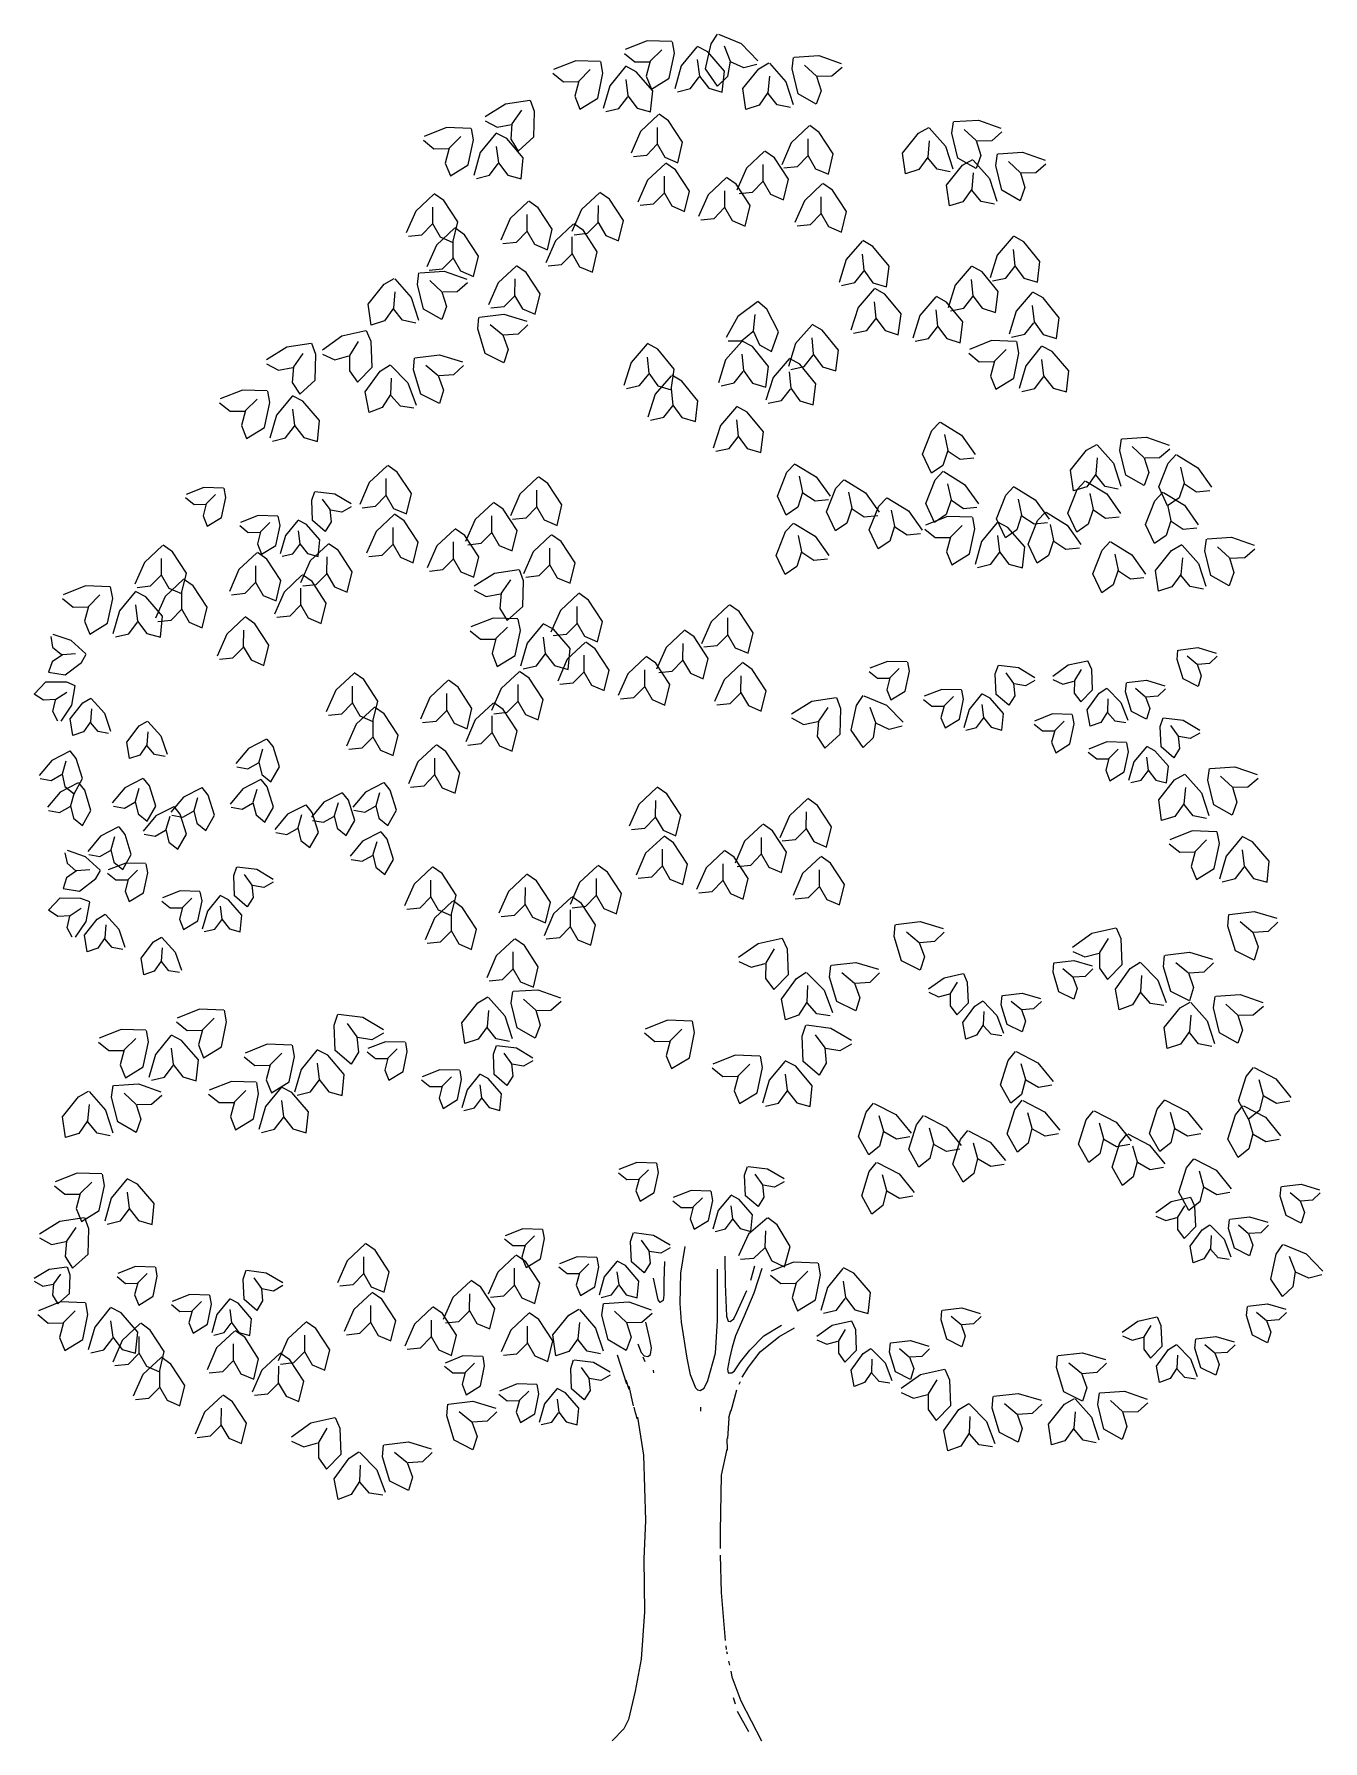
# Model space of a CAD drawing. Header units: metres. Extents: x 93.4 to 104.7, y 71.9 to 86.8.
import ezdxf

# ---------------------------------------------------------------- set-up
doc = ezdxf.new("R2010")
doc.units = ezdxf.units.M
doc.header["$LTSCALE"] = 0.5
doc.header["$MEASUREMENT"] = 0
doc.layers.get('0').update_dxf_attribs({"linetype": 'CONTINUOUS'})

msp = doc.modelspace()

# ---------------------------------------------------------------- linework, layer by layer
for p, q in [((98.782, 86.791), (98.588, 86.714)), ((98.997, 86.784), (98.782, 86.791)), ((99.02, 86.683), (99.002, 86.783)), ((99.31, 86.695), (99.22, 86.742)), ((99.292, 86.547), (99.34, 86.765)), ((99.34, 86.765), (99.397, 86.849)), ((99.403, 86.848), (99.602, 86.766)), ((99.454, 86.747), (99.505, 86.613)), ((99.602, 86.766), (99.748, 86.617)), ((98.156, 86.617), (97.962, 86.54)), ((98.371, 86.611), (98.156, 86.617)), ((98.394, 86.509), (98.377, 86.61)), ((98.582, 86.681), (98.673, 86.607)), ((98.673, 86.607), (98.801, 86.608)), ((98.807, 86.612), (98.772, 86.481)), ((98.909, 86.713), (98.807, 86.612)), ((98.974, 86.464), (99.02, 86.683)), ((99.216, 86.739), (99.079, 86.572)), ((99.219, 86.626), (99.237, 86.483)), ((99.456, 86.526), (99.31, 86.695)), ((99.505, 86.613), (99.484, 86.48)), ((99.625, 86.554), (99.509, 86.607)), ((99.756, 86.547), (99.845, 86.597)), ((99.849, 86.594), (99.992, 86.432)), ((100.047, 86.545), (100.061, 86.646)), ((100.066, 86.647), (100.281, 86.662)), ((100.281, 86.662), (100.478, 86.592)), ((97.956, 86.507), (98.048, 86.433)), ((98.283, 86.539), (98.182, 86.438)), ((98.349, 86.29), (98.394, 86.509)), ((98.59, 86.565), (98.454, 86.398)), ((98.593, 86.452), (98.611, 86.309)), ((98.685, 86.521), (98.594, 86.568)), ((98.83, 86.352), (98.685, 86.521)), ((98.772, 86.481), (98.818, 86.368)), ((98.818, 86.368), (98.974, 86.464)), ((99.079, 86.572), (99.022, 86.372)), ((99.159, 86.374), (99.236, 86.476)), ((99.237, 86.483), (99.319, 86.376)), ((99.396, 86.395), (99.292, 86.547)), ((99.484, 86.48), (99.396, 86.395)), ((99.437, 86.343), (99.456, 86.526)), ((99.617, 86.373), (99.756, 86.547)), ((99.739, 86.584), (99.625, 86.554)), ((99.85, 86.481), (99.837, 86.338)), ((100.1, 86.328), (100.047, 86.545)), ((100.157, 86.579), (100.262, 86.482)), ((100.262, 86.482), (100.301, 86.352)), ((100.396, 86.481), (100.268, 86.478)), ((100.485, 86.558), (100.396, 86.481)), ((98.048, 86.433), (98.176, 86.434)), ((98.182, 86.438), (98.147, 86.307)), ((98.147, 86.307), (98.193, 86.194)), ((98.454, 86.398), (98.396, 86.198)), ((98.534, 86.2), (98.611, 86.302)), ((98.611, 86.309), (98.694, 86.202)), ((98.811, 86.17), (98.83, 86.352)), ((99.045, 86.346), (99.159, 86.374)), ((99.319, 86.376), (99.437, 86.343)), ((99.642, 86.191), (99.617, 86.373)), ((99.837, 86.338), (99.759, 86.228)), ((99.918, 86.231), (99.838, 86.331)), ((99.992, 86.432), (100.056, 86.234)), ((100.259, 86.238), (100.1, 86.328)), ((100.301, 86.352), (100.259, 86.238)), ((97.542, 86.237), (97.365, 86.127)), ((97.755, 86.269), (97.542, 86.237)), ((97.681, 86.183), (97.599, 86.065)), ((97.796, 86.173), (97.76, 86.269)), ((97.79, 85.95), (97.796, 86.173)), ((98.193, 86.194), (98.349, 86.29)), ((98.419, 86.172), (98.534, 86.2)), ((98.694, 86.202), (98.811, 86.17)), ((98.881, 86.146), (98.723, 85.999)), ((98.968, 86.09), (98.885, 86.149)), ((99.759, 86.228), (99.642, 86.191)), ((100.034, 86.208), (99.918, 86.231)), ((97.025, 86.032), (96.83, 85.955)), ((97.24, 86.025), (97.025, 86.032)), ((97.263, 85.924), (97.245, 86.024)), ((97.365, 86.092), (97.469, 86.036)), ((97.469, 86.036), (97.594, 86.06)), ((97.599, 86.065), (97.589, 85.93)), ((98.723, 85.999), (98.64, 85.807)), ((98.869, 86.033), (98.868, 85.89)), ((99.091, 85.903), (98.968, 86.09)), ((100.197, 86.046), (100.04, 85.899)), ((100.285, 85.99), (100.202, 86.049)), ((101.153, 85.983), (101.242, 86.034)), ((101.246, 86.03), (101.388, 85.869)), ((101.444, 85.982), (101.458, 86.083)), ((101.463, 86.084), (101.678, 86.098)), ((101.553, 86.016), (101.658, 85.918)), ((101.678, 86.098), (101.874, 86.028)), ((101.882, 85.995), (101.793, 85.917)), ((96.824, 85.922), (96.916, 85.847)), ((96.916, 85.847), (97.044, 85.849)), ((97.05, 85.853), (97.015, 85.722)), ((97.152, 85.954), (97.05, 85.853)), ((97.217, 85.705), (97.263, 85.924)), ((97.458, 85.98), (97.322, 85.813)), ((97.461, 85.866), (97.48, 85.724)), ((97.553, 85.936), (97.462, 85.983)), ((97.698, 85.767), (97.553, 85.936)), ((97.589, 85.93), (97.654, 85.827)), ((97.654, 85.827), (97.79, 85.95)), ((98.777, 85.791), (98.866, 85.883)), ((98.868, 85.89), (98.935, 85.772)), ((99.048, 85.725), (99.091, 85.903)), ((100.04, 85.899), (99.957, 85.707)), ((100.185, 85.933), (100.185, 85.79)), ((100.407, 85.803), (100.285, 85.99)), ((101.014, 85.809), (101.153, 85.983)), ((101.247, 85.917), (101.234, 85.774)), ((101.388, 85.869), (101.453, 85.67)), ((101.497, 85.765), (101.444, 85.982)), ((101.658, 85.918), (101.698, 85.789)), ((101.793, 85.917), (101.665, 85.914)), ((97.015, 85.722), (97.061, 85.609)), ((97.061, 85.609), (97.217, 85.705)), ((97.322, 85.813), (97.265, 85.613)), ((97.402, 85.615), (97.479, 85.717)), ((97.48, 85.724), (97.562, 85.617)), ((97.68, 85.584), (97.698, 85.767)), ((98.66, 85.779), (98.777, 85.791)), ((98.94, 85.719), (98.783, 85.572)), ((98.935, 85.772), (99.048, 85.725)), ((99.028, 85.663), (98.945, 85.722)), ((99.805, 85.822), (99.648, 85.676)), ((99.793, 85.71), (99.792, 85.567)), ((99.893, 85.767), (99.81, 85.825)), ((100.015, 85.58), (99.893, 85.767)), ((100.094, 85.691), (100.183, 85.783)), ((100.185, 85.79), (100.252, 85.672)), ((100.365, 85.625), (100.407, 85.803)), ((101.039, 85.627), (101.014, 85.809)), ((101.234, 85.774), (101.155, 85.664)), ((101.315, 85.668), (101.235, 85.767)), ((101.399, 85.527), (101.538, 85.702)), ((101.656, 85.674), (101.497, 85.765)), ((101.538, 85.702), (101.627, 85.752)), ((101.631, 85.748), (101.773, 85.587)), ((101.698, 85.789), (101.656, 85.674)), ((101.829, 85.7), (101.843, 85.801)), ((101.882, 85.483), (101.829, 85.7)), ((101.848, 85.802), (102.063, 85.816)), ((101.939, 85.734), (102.044, 85.636)), ((102.063, 85.816), (102.26, 85.746)), ((102.267, 85.713), (102.178, 85.636)), ((97.288, 85.587), (97.402, 85.615)), ((97.562, 85.617), (97.68, 85.584)), ((98.783, 85.572), (98.7, 85.38)), ((98.928, 85.606), (98.928, 85.463)), ((99.15, 85.476), (99.028, 85.663)), ((99.47, 85.592), (99.313, 85.445)), ((99.558, 85.536), (99.474, 85.595)), ((99.648, 85.676), (99.565, 85.484)), ((99.701, 85.468), (99.791, 85.559)), ((99.792, 85.567), (99.86, 85.449)), ((99.972, 85.401), (100.015, 85.58)), ((99.976, 85.679), (100.094, 85.691)), ((100.252, 85.672), (100.365, 85.625)), ((101.155, 85.664), (101.039, 85.627)), ((101.431, 85.644), (101.315, 85.668)), ((101.632, 85.635), (101.619, 85.493)), ((101.773, 85.587), (101.838, 85.389)), ((102.044, 85.636), (102.083, 85.507)), ((102.178, 85.636), (102.05, 85.633)), ((96.916, 85.449), (96.759, 85.302)), ((97.004, 85.393), (96.92, 85.452)), ((98.363, 85.462), (98.206, 85.315)), ((98.451, 85.406), (98.368, 85.465)), ((98.573, 85.219), (98.451, 85.406)), ((98.837, 85.364), (98.926, 85.456)), ((98.928, 85.463), (98.995, 85.346)), ((99.108, 85.298), (99.15, 85.476)), ((99.313, 85.445), (99.229, 85.253)), ((99.458, 85.479), (99.457, 85.336)), ((99.68, 85.349), (99.558, 85.536)), ((99.584, 85.456), (99.701, 85.468)), ((99.86, 85.449), (99.972, 85.401)), ((100.312, 85.539), (100.155, 85.392)), ((100.3, 85.427), (100.299, 85.284)), ((100.4, 85.484), (100.316, 85.542)), ((100.522, 85.297), (100.4, 85.484)), ((101.424, 85.346), (101.399, 85.527)), ((101.619, 85.493), (101.541, 85.382)), ((101.7, 85.386), (101.62, 85.485)), ((102.041, 85.392), (101.882, 85.483)), ((102.083, 85.507), (102.041, 85.392)), ((96.759, 85.302), (96.675, 85.11)), ((96.904, 85.336), (96.903, 85.193)), ((97.126, 85.206), (97.004, 85.393)), ((97.74, 85.384), (97.583, 85.237)), ((97.728, 85.272), (97.728, 85.128)), ((97.828, 85.329), (97.745, 85.387)), ((97.95, 85.142), (97.828, 85.329)), ((98.206, 85.315), (98.123, 85.124)), ((98.351, 85.349), (98.35, 85.206)), ((98.719, 85.352), (98.837, 85.364)), ((98.995, 85.346), (99.108, 85.298)), ((99.366, 85.237), (99.455, 85.329)), ((99.457, 85.336), (99.525, 85.219)), ((99.637, 85.171), (99.68, 85.349)), ((100.155, 85.392), (100.071, 85.201)), ((100.208, 85.185), (100.298, 85.276)), ((100.299, 85.284), (100.367, 85.166)), ((100.479, 85.118), (100.522, 85.297)), ((101.541, 85.382), (101.424, 85.346)), ((101.816, 85.362), (101.7, 85.386)), ((96.812, 85.094), (96.902, 85.186)), ((96.903, 85.193), (96.971, 85.076)), ((97.095, 85.151), (96.938, 85.004)), ((97.083, 85.028), (97.126, 85.206)), ((97.183, 85.095), (97.1, 85.154)), ((97.583, 85.237), (97.5, 85.046)), ((97.637, 85.03), (97.726, 85.121)), ((97.728, 85.128), (97.795, 85.011)), ((97.908, 84.963), (97.95, 85.142)), ((98.135, 85.188), (97.978, 85.041)), ((98.223, 85.132), (98.14, 85.191)), ((98.142, 85.095), (98.259, 85.108)), ((98.345, 84.946), (98.223, 85.132)), ((98.259, 85.108), (98.349, 85.199)), ((98.35, 85.206), (98.418, 85.089)), ((98.53, 85.041), (98.573, 85.219)), ((99.249, 85.225), (99.366, 85.237)), ((99.525, 85.219), (99.637, 85.171)), ((100.091, 85.173), (100.208, 85.185)), ((100.367, 85.166), (100.479, 85.118)), ((96.695, 85.082), (96.812, 85.094)), ((96.938, 85.004), (96.855, 84.813)), ((96.971, 85.076), (97.083, 85.028)), ((97.083, 85.038), (97.082, 84.895)), ((97.305, 84.908), (97.183, 85.095)), ((97.519, 85.018), (97.637, 85.03)), ((97.795, 85.011), (97.908, 84.963)), ((97.978, 85.041), (97.895, 84.85)), ((98.123, 85.076), (98.123, 84.932)), ((98.418, 85.089), (98.53, 85.041)), ((100.661, 85.039), (100.52, 84.877)), ((100.754, 84.993), (100.665, 85.043)), ((100.895, 84.82), (100.754, 84.993)), ((101.981, 85.079), (101.84, 84.917)), ((101.981, 84.966), (101.995, 84.824)), ((102.074, 85.033), (101.985, 85.083)), ((102.215, 84.86), (102.074, 85.033)), ((96.991, 84.796), (97.081, 84.888)), ((97.082, 84.895), (97.15, 84.778)), ((97.262, 84.73), (97.305, 84.908)), ((97.635, 84.82), (97.478, 84.673)), ((97.723, 84.764), (97.639, 84.823)), ((97.914, 84.822), (98.032, 84.834)), ((98.032, 84.834), (98.121, 84.925)), ((98.123, 84.932), (98.19, 84.815)), ((98.19, 84.815), (98.303, 84.767)), ((98.303, 84.767), (98.345, 84.946)), ((100.52, 84.877), (100.458, 84.678)), ((100.661, 84.926), (100.675, 84.784)), ((100.872, 84.639), (100.895, 84.82)), ((101.614, 84.816), (101.474, 84.653)), ((101.708, 84.77), (101.619, 84.819)), ((101.84, 84.917), (101.778, 84.718)), ((101.915, 84.716), (101.995, 84.816)), ((101.995, 84.824), (102.075, 84.714)), ((102.192, 84.679), (102.215, 84.86)), ((96.342, 84.487), (96.482, 84.661)), ((96.482, 84.661), (96.57, 84.712)), ((96.575, 84.708), (96.717, 84.547)), ((96.772, 84.659), (96.786, 84.761)), ((96.825, 84.443), (96.772, 84.659)), ((96.792, 84.762), (97.006, 84.776)), ((96.874, 84.784), (96.991, 84.796)), ((96.882, 84.694), (96.987, 84.596)), ((97.006, 84.776), (97.203, 84.706)), ((97.21, 84.673), (97.121, 84.595)), ((97.15, 84.778), (97.262, 84.73)), ((97.478, 84.673), (97.394, 84.482)), ((97.623, 84.708), (97.622, 84.564)), ((97.845, 84.577), (97.723, 84.764)), ((100.48, 84.652), (100.595, 84.676)), ((100.595, 84.676), (100.674, 84.776)), ((100.675, 84.784), (100.755, 84.674)), ((100.755, 84.674), (100.872, 84.639)), ((101.474, 84.653), (101.411, 84.454)), ((101.614, 84.703), (101.629, 84.56)), ((101.849, 84.597), (101.708, 84.77)), ((101.8, 84.692), (101.915, 84.716)), ((102.075, 84.714), (102.192, 84.679)), ((96.576, 84.595), (96.562, 84.452)), ((96.717, 84.547), (96.781, 84.348)), ((96.987, 84.596), (97.027, 84.467)), ((97.121, 84.595), (96.993, 84.592)), ((97.531, 84.466), (97.62, 84.557)), ((97.622, 84.564), (97.69, 84.447)), ((97.802, 84.399), (97.845, 84.577)), ((99.744, 84.508), (99.573, 84.378)), ((99.826, 84.444), (99.748, 84.511)), ((100.765, 84.621), (100.625, 84.459)), ((100.765, 84.508), (100.78, 84.366)), ((100.859, 84.575), (100.77, 84.625)), ((101, 84.402), (100.859, 84.575)), ((101.305, 84.551), (101.165, 84.388)), ((101.399, 84.505), (101.31, 84.555)), ((101.54, 84.332), (101.399, 84.505)), ((101.549, 84.453), (101.628, 84.553)), ((101.629, 84.56), (101.708, 84.451)), ((101.825, 84.415), (101.849, 84.597)), ((102.148, 84.588), (102.008, 84.425)), ((102.242, 84.542), (102.152, 84.592)), ((102.383, 84.369), (102.242, 84.542)), ((96.367, 84.305), (96.342, 84.487)), ((96.562, 84.452), (96.484, 84.342)), ((96.643, 84.346), (96.563, 84.445)), ((96.985, 84.352), (96.825, 84.443)), ((97.027, 84.467), (96.985, 84.352)), ((97.301, 84.271), (97.31, 84.372)), ((97.315, 84.374), (97.529, 84.399)), ((97.414, 84.454), (97.531, 84.466)), ((97.529, 84.399), (97.729, 84.339)), ((97.69, 84.447), (97.802, 84.399)), ((99.573, 84.378), (99.471, 84.196)), ((99.721, 84.398), (99.706, 84.255)), ((99.929, 84.246), (99.826, 84.444)), ((100.625, 84.459), (100.562, 84.259)), ((100.7, 84.258), (100.779, 84.358)), ((100.78, 84.366), (100.86, 84.256)), ((100.976, 84.22), (101, 84.402)), ((101.165, 84.388), (101.102, 84.189)), ((101.305, 84.438), (101.32, 84.295)), ((101.433, 84.428), (101.549, 84.453)), ((101.708, 84.451), (101.825, 84.415)), ((102.008, 84.425), (101.945, 84.226)), ((102.148, 84.475), (102.163, 84.332)), ((102.359, 84.187), (102.383, 84.369)), ((96.111, 84.207), (95.941, 84.085)), ((96.321, 84.253), (96.111, 84.207)), ((96.368, 84.16), (96.326, 84.253)), ((96.484, 84.342), (96.367, 84.305)), ((96.759, 84.322), (96.643, 84.346)), ((97.365, 84.057), (97.301, 84.271)), ((97.409, 84.31), (97.519, 84.218)), ((97.519, 84.218), (97.565, 84.091)), ((97.653, 84.225), (97.526, 84.215)), ((97.738, 84.306), (97.653, 84.225)), ((99.606, 84.166), (99.704, 84.248)), ((99.706, 84.255), (99.762, 84.132)), ((99.869, 84.073), (99.929, 84.246)), ((100.219, 84.305), (100.078, 84.142)), ((100.312, 84.259), (100.223, 84.308)), ((100.453, 84.086), (100.312, 84.259)), ((100.584, 84.233), (100.7, 84.258)), ((100.86, 84.256), (100.976, 84.22)), ((101.24, 84.188), (101.319, 84.288)), ((101.32, 84.295), (101.4, 84.186)), ((101.516, 84.15), (101.54, 84.332)), ((101.967, 84.2), (102.083, 84.225)), ((102.083, 84.225), (102.162, 84.325)), ((102.163, 84.332), (102.242, 84.223)), ((102.242, 84.223), (102.359, 84.187)), ((95.631, 84.11), (95.454, 83.999)), ((95.844, 84.142), (95.631, 84.11)), ((95.77, 84.056), (95.688, 83.938)), ((95.885, 84.046), (95.849, 84.142)), ((96.253, 84.162), (96.179, 84.039)), ((96.377, 83.937), (96.368, 84.16)), ((97.529, 83.975), (97.365, 84.057)), ((97.565, 84.091), (97.529, 83.975)), ((98.781, 84.139), (98.64, 83.976)), ((98.874, 84.093), (98.785, 84.142)), ((99.016, 83.92), (98.874, 84.093)), ((99.608, 84.162), (99.467, 83.999)), ((99.488, 84.166), (99.606, 84.166)), ((99.701, 84.116), (99.612, 84.165)), ((99.842, 83.943), (99.701, 84.116)), ((99.762, 84.132), (99.869, 84.073)), ((100.078, 84.142), (100.015, 83.943)), ((100.219, 84.192), (100.233, 84.049)), ((100.429, 83.904), (100.453, 84.086)), ((101.124, 84.163), (101.24, 84.188)), ((101.4, 84.186), (101.516, 84.15)), ((101.592, 84.058), (101.684, 83.984)), ((101.792, 84.168), (101.598, 84.091)), ((102.007, 84.161), (101.792, 84.168)), ((101.919, 84.09), (101.818, 83.989)), ((101.985, 83.841), (102.03, 84.06)), ((102.03, 84.06), (102.013, 84.161)), ((102.226, 84.116), (102.09, 83.949)), ((102.321, 84.072), (102.23, 84.119)), ((102.466, 83.903), (102.321, 84.072)), ((95.454, 83.965), (95.558, 83.909)), ((95.558, 83.909), (95.683, 83.933)), ((95.688, 83.938), (95.677, 83.803)), ((95.879, 83.823), (95.885, 84.046)), ((95.943, 84.051), (96.05, 84.001)), ((96.05, 84.001), (96.174, 84.034)), ((96.179, 84.039), (96.177, 83.904)), ((96.177, 83.904), (96.249, 83.805)), ((96.249, 83.805), (96.377, 83.937)), ((96.447, 83.901), (96.533, 83.956)), ((96.537, 83.953), (96.687, 83.799)), ((96.737, 83.914), (96.746, 84.016)), ((96.801, 83.7), (96.737, 83.914)), ((96.751, 84.017), (96.965, 84.043)), ((96.845, 83.954), (96.955, 83.862)), ((96.965, 84.043), (97.165, 83.983)), ((97.174, 83.95), (97.089, 83.868)), ((98.64, 83.976), (98.578, 83.777)), ((98.781, 84.025), (98.796, 83.883)), ((98.992, 83.738), (99.016, 83.92)), ((99.467, 83.999), (99.404, 83.8)), ((99.608, 84.049), (99.622, 83.906)), ((99.622, 83.906), (99.702, 83.796)), ((99.819, 83.761), (99.842, 83.943)), ((100.021, 84.008), (99.881, 83.846)), ((100.115, 83.962), (100.025, 84.012)), ((100.038, 83.917), (100.153, 83.941)), ((100.256, 83.789), (100.115, 83.962)), ((100.153, 83.941), (100.232, 84.042)), ((100.233, 84.049), (100.313, 83.94)), ((100.313, 83.94), (100.429, 83.904)), ((101.684, 83.984), (101.812, 83.985)), ((101.818, 83.989), (101.783, 83.858)), ((102.09, 83.949), (102.032, 83.749)), ((102.229, 84.003), (102.247, 83.86)), ((102.447, 83.72), (102.466, 83.903)), ((95.677, 83.803), (95.743, 83.7)), ((95.743, 83.7), (95.879, 83.823)), ((96.316, 83.72), (96.447, 83.901)), ((96.544, 83.84), (96.538, 83.697)), ((96.687, 83.799), (96.762, 83.604)), ((96.955, 83.862), (97.001, 83.735)), ((97.089, 83.868), (96.961, 83.859)), ((98.6, 83.751), (98.715, 83.775)), ((98.715, 83.775), (98.795, 83.876)), ((98.796, 83.883), (98.875, 83.773)), ((98.991, 83.861), (98.85, 83.699)), ((98.875, 83.773), (98.992, 83.738)), ((99.084, 83.815), (98.995, 83.865)), ((99.225, 83.642), (99.084, 83.815)), ((99.427, 83.774), (99.542, 83.798)), ((99.542, 83.798), (99.621, 83.899)), ((99.702, 83.796), (99.819, 83.761)), ((99.881, 83.846), (99.818, 83.647)), ((100.021, 83.895), (100.036, 83.753)), ((100.232, 83.608), (100.256, 83.789)), ((101.783, 83.858), (101.829, 83.745)), ((101.829, 83.745), (101.985, 83.841)), ((102.17, 83.751), (102.247, 83.853)), ((102.247, 83.86), (102.33, 83.753)), ((102.33, 83.753), (102.447, 83.72)), ((95.042, 83.624), (95.134, 83.55)), ((95.243, 83.735), (95.049, 83.658)), ((95.458, 83.728), (95.243, 83.735)), ((95.37, 83.657), (95.268, 83.556)), ((95.435, 83.408), (95.481, 83.627)), ((95.481, 83.627), (95.463, 83.727)), ((95.676, 83.682), (95.54, 83.516)), ((95.771, 83.639), (95.681, 83.686)), ((95.917, 83.469), (95.771, 83.639)), ((96.351, 83.54), (96.316, 83.72)), ((96.538, 83.697), (96.465, 83.583)), ((96.625, 83.594), (96.54, 83.689)), ((96.965, 83.618), (96.801, 83.7)), ((97.001, 83.735), (96.965, 83.618)), ((98.85, 83.699), (98.787, 83.499)), ((98.991, 83.748), (99.005, 83.605)), ((99.005, 83.605), (99.085, 83.496)), ((99.202, 83.46), (99.225, 83.642)), ((99.84, 83.621), (99.956, 83.645)), ((99.956, 83.645), (100.035, 83.745)), ((100.036, 83.753), (100.115, 83.643)), ((100.115, 83.643), (100.232, 83.608)), ((102.055, 83.723), (102.17, 83.751)), ((95.134, 83.55), (95.262, 83.552)), ((95.268, 83.556), (95.233, 83.425)), ((95.54, 83.516), (95.483, 83.315)), ((95.679, 83.569), (95.698, 83.427)), ((95.898, 83.287), (95.917, 83.469)), ((96.465, 83.583), (96.351, 83.54)), ((96.741, 83.577), (96.625, 83.594)), ((98.81, 83.473), (98.925, 83.498)), ((98.925, 83.498), (99.004, 83.598)), ((99.085, 83.496), (99.202, 83.46)), ((99.562, 83.589), (99.422, 83.427)), ((99.562, 83.476), (99.577, 83.334)), ((99.656, 83.543), (99.566, 83.593)), ((99.797, 83.37), (99.656, 83.543)), ((101.27, 83.381), (101.34, 83.456)), ((95.233, 83.425), (95.279, 83.312)), ((95.279, 83.312), (95.435, 83.408)), ((95.506, 83.29), (95.62, 83.317)), ((95.62, 83.317), (95.697, 83.42)), ((95.698, 83.427), (95.78, 83.32)), ((95.78, 83.32), (95.898, 83.287)), ((99.422, 83.427), (99.359, 83.228)), ((99.497, 83.226), (99.576, 83.326)), ((99.577, 83.334), (99.656, 83.224)), ((99.773, 83.189), (99.797, 83.37)), ((101.188, 83.174), (101.27, 83.381)), ((101.345, 83.454), (101.529, 83.342)), ((101.379, 83.346), (101.409, 83.206)), ((101.529, 83.342), (101.649, 83.171)), ((102.912, 83.207), (102.927, 83.308)), ((102.932, 83.31), (103.147, 83.324)), ((103.147, 83.324), (103.343, 83.254)), ((99.381, 83.202), (99.497, 83.226)), ((99.656, 83.224), (99.773, 83.189)), ((101.266, 83.008), (101.188, 83.174)), ((101.409, 83.206), (101.367, 83.077)), ((101.518, 83.128), (101.412, 83.199)), ((102.482, 83.035), (102.622, 83.209)), ((102.622, 83.209), (102.711, 83.26)), ((102.715, 83.256), (102.857, 83.095)), ((102.966, 82.991), (102.912, 83.207)), ((103.022, 83.241), (103.127, 83.144)), ((103.351, 83.22), (103.261, 83.143)), ((103.335, 83.097), (103.405, 83.171)), ((103.41, 83.169), (103.594, 83.057)), ((96.509, 83.073), (96.351, 82.926)), ((96.596, 83.018), (96.513, 83.076)), ((96.719, 82.831), (96.596, 83.018)), ((99.919, 82.809), (100.001, 83.017)), ((100.001, 83.017), (100.071, 83.091)), ((100.076, 83.089), (100.259, 82.977)), ((101.367, 83.077), (101.266, 83.008)), ((101.298, 82.951), (101.368, 83.026)), ((101.373, 83.023), (101.556, 82.911)), ((101.636, 83.139), (101.518, 83.128)), ((102.508, 82.853), (102.482, 83.035)), ((102.716, 83.143), (102.703, 83)), ((102.857, 83.095), (102.921, 82.896)), ((103.167, 83.015), (103.125, 82.9)), ((103.127, 83.144), (103.167, 83.015)), ((103.261, 83.143), (103.134, 83.14)), ((103.253, 82.889), (103.335, 83.097)), ((103.444, 83.061), (103.474, 82.921)), ((103.594, 83.057), (103.714, 82.886)), ((94.906, 82.883), (94.751, 82.822)), ((95.078, 82.878), (94.906, 82.883)), ((95.096, 82.796), (95.082, 82.877)), ((96.351, 82.926), (96.268, 82.735)), ((96.497, 82.961), (96.496, 82.817)), ((97.825, 82.973), (97.668, 82.826)), ((97.814, 82.861), (97.813, 82.717)), ((97.913, 82.918), (97.83, 82.976)), ((98.035, 82.731), (97.913, 82.918)), ((100.11, 82.982), (100.14, 82.841)), ((100.259, 82.977), (100.38, 82.807)), ((100.348, 82.67), (100.43, 82.878)), ((100.43, 82.878), (100.5, 82.952)), ((100.505, 82.95), (100.689, 82.838)), ((101.216, 82.743), (101.298, 82.951)), ((101.407, 82.916), (101.437, 82.775)), ((101.556, 82.911), (101.677, 82.741)), ((101.915, 82.816), (101.985, 82.891)), ((101.99, 82.889), (102.174, 82.777)), ((102.459, 82.659), (102.541, 82.867)), ((102.624, 82.89), (102.508, 82.853)), ((102.541, 82.867), (102.611, 82.941)), ((102.616, 82.939), (102.799, 82.827)), ((102.703, 83), (102.624, 82.89)), ((102.784, 82.893), (102.704, 82.993)), ((102.899, 82.87), (102.784, 82.893)), ((103.125, 82.9), (102.966, 82.991)), ((103.331, 82.723), (103.253, 82.889)), ((103.474, 82.921), (103.432, 82.792)), ((103.583, 82.843), (103.477, 82.914)), ((94.746, 82.795), (94.819, 82.735)), ((94.819, 82.735), (94.921, 82.737)), ((94.926, 82.74), (94.898, 82.635)), ((95.008, 82.821), (94.926, 82.74)), ((95.06, 82.622), (95.096, 82.796)), ((95.848, 82.773), (95.875, 82.85)), ((95.856, 82.594), (95.848, 82.773)), ((95.879, 82.85), (96.05, 82.828)), ((95.939, 82.783), (96.007, 82.69)), ((96.05, 82.828), (96.193, 82.743)), ((96.194, 82.715), (96.112, 82.668)), ((96.288, 82.707), (96.405, 82.719)), ((96.405, 82.719), (96.494, 82.81)), ((96.496, 82.817), (96.563, 82.7)), ((96.676, 82.652), (96.719, 82.831)), ((97.433, 82.75), (97.276, 82.603)), ((97.521, 82.694), (97.438, 82.753)), ((97.668, 82.826), (97.585, 82.635)), ((97.722, 82.619), (97.811, 82.71)), ((97.813, 82.717), (97.88, 82.6)), ((97.993, 82.552), (98.035, 82.731)), ((99.997, 82.643), (99.919, 82.809)), ((100.097, 82.713), (99.997, 82.643)), ((100.14, 82.841), (100.097, 82.713)), ((100.249, 82.763), (100.143, 82.835)), ((100.366, 82.775), (100.249, 82.763)), ((100.54, 82.842), (100.569, 82.702)), ((100.689, 82.838), (100.809, 82.667)), ((100.723, 82.512), (100.805, 82.72)), ((100.805, 82.72), (100.875, 82.794)), ((100.88, 82.792), (101.064, 82.68)), ((101.294, 82.577), (101.216, 82.743)), ((101.437, 82.775), (101.395, 82.647)), ((101.546, 82.698), (101.44, 82.769)), ((101.663, 82.709), (101.546, 82.698)), ((101.834, 82.609), (101.915, 82.816)), ((102.025, 82.781), (102.054, 82.641)), ((102.174, 82.777), (102.294, 82.606)), ((102.65, 82.831), (102.68, 82.691)), ((102.799, 82.827), (102.92, 82.656)), ((103.138, 82.561), (103.22, 82.768)), ((103.22, 82.768), (103.29, 82.843)), ((103.295, 82.841), (103.478, 82.729)), ((103.329, 82.733), (103.359, 82.593)), ((103.432, 82.792), (103.331, 82.723)), ((103.478, 82.729), (103.599, 82.558)), ((103.701, 82.855), (103.583, 82.843)), ((94.898, 82.635), (94.935, 82.545)), ((94.935, 82.545), (95.06, 82.622)), ((95.38, 82.638), (95.225, 82.577)), ((95.552, 82.633), (95.38, 82.638)), ((95.482, 82.576), (95.401, 82.495)), ((95.571, 82.552), (95.556, 82.632)), ((95.727, 82.596), (95.618, 82.463)), ((95.803, 82.561), (95.73, 82.599)), ((95.919, 82.426), (95.803, 82.561)), ((95.967, 82.499), (95.856, 82.594)), ((96.018, 82.582), (95.967, 82.499)), ((96.007, 82.69), (96.018, 82.582)), ((96.112, 82.668), (96.011, 82.686)), ((96.568, 82.646), (96.411, 82.499)), ((96.563, 82.7), (96.676, 82.652)), ((96.656, 82.591), (96.573, 82.649)), ((96.778, 82.404), (96.656, 82.591)), ((97.276, 82.603), (97.193, 82.412)), ((97.421, 82.637), (97.42, 82.494)), ((97.643, 82.507), (97.521, 82.694)), ((97.604, 82.607), (97.722, 82.619)), ((97.88, 82.6), (97.993, 82.552)), ((99.991, 82.498), (100.061, 82.572)), ((100.066, 82.57), (100.25, 82.458)), ((100.426, 82.504), (100.348, 82.67)), ((100.527, 82.573), (100.426, 82.504)), ((100.569, 82.702), (100.527, 82.573)), ((100.678, 82.624), (100.572, 82.695)), ((100.796, 82.636), (100.678, 82.624)), ((100.915, 82.684), (100.944, 82.544)), ((101.064, 82.68), (101.184, 82.509)), ((101.407, 82.629), (101.213, 82.553)), ((101.395, 82.647), (101.294, 82.577)), ((101.622, 82.623), (101.407, 82.629)), ((101.645, 82.521), (101.627, 82.622)), ((101.841, 82.577), (101.704, 82.411)), ((101.912, 82.443), (101.834, 82.609)), ((101.935, 82.533), (101.845, 82.581)), ((102.054, 82.641), (102.012, 82.512)), ((102.163, 82.563), (102.057, 82.634)), ((102.112, 82.387), (102.194, 82.595)), ((102.281, 82.575), (102.163, 82.563)), ((102.194, 82.595), (102.263, 82.669)), ((102.268, 82.667), (102.452, 82.555)), ((102.303, 82.559), (102.333, 82.419)), ((102.537, 82.493), (102.459, 82.659)), ((102.637, 82.562), (102.537, 82.493)), ((102.68, 82.691), (102.637, 82.562)), ((102.789, 82.613), (102.683, 82.684)), ((102.906, 82.625), (102.789, 82.613)), ((103.216, 82.395), (103.138, 82.561)), ((103.359, 82.593), (103.317, 82.464)), ((103.468, 82.515), (103.362, 82.586)), ((95.22, 82.55), (95.293, 82.49)), ((95.293, 82.49), (95.396, 82.492)), ((95.401, 82.495), (95.373, 82.39)), ((95.534, 82.377), (95.571, 82.552)), ((95.618, 82.463), (95.572, 82.302)), ((95.73, 82.506), (95.744, 82.392)), ((95.904, 82.28), (95.919, 82.426)), ((96.411, 82.499), (96.328, 82.308)), ((96.556, 82.534), (96.556, 82.39)), ((97.098, 82.519), (96.941, 82.372)), ((97.186, 82.464), (97.102, 82.522)), ((97.308, 82.277), (97.186, 82.464)), ((97.329, 82.396), (97.419, 82.487)), ((97.42, 82.494), (97.488, 82.377)), ((97.6, 82.329), (97.643, 82.507)), ((97.94, 82.467), (97.783, 82.32)), ((98.028, 82.411), (97.944, 82.47)), ((98.15, 82.224), (98.028, 82.411)), ((99.909, 82.29), (99.991, 82.498)), ((100.1, 82.463), (100.13, 82.322)), ((100.25, 82.458), (100.37, 82.288)), ((100.801, 82.346), (100.723, 82.512)), ((100.902, 82.415), (100.801, 82.346)), ((100.944, 82.544), (100.902, 82.415)), ((101.053, 82.466), (100.947, 82.537)), ((101.171, 82.478), (101.053, 82.466)), ((101.207, 82.519), (101.299, 82.445)), ((101.299, 82.445), (101.426, 82.446)), ((101.433, 82.45), (101.398, 82.32)), ((101.534, 82.551), (101.433, 82.45)), ((101.6, 82.303), (101.645, 82.521)), ((101.704, 82.411), (101.647, 82.21)), ((101.844, 82.464), (101.862, 82.322)), ((102.012, 82.512), (101.912, 82.443)), ((102.081, 82.364), (101.935, 82.533)), ((102.333, 82.419), (102.29, 82.29)), ((102.442, 82.341), (102.336, 82.412)), ((102.452, 82.555), (102.572, 82.384)), ((102.759, 82.335), (102.828, 82.41)), ((103.317, 82.464), (103.216, 82.395)), ((103.586, 82.527), (103.468, 82.515)), ((103.656, 82.331), (103.67, 82.432)), ((103.676, 82.434), (103.89, 82.448)), ((103.89, 82.448), (104.087, 82.378)), ((94.544, 82.376), (94.387, 82.229)), ((94.532, 82.264), (94.531, 82.12)), ((94.632, 82.321), (94.548, 82.379)), ((94.754, 82.134), (94.632, 82.321)), ((95.368, 82.312), (95.211, 82.165)), ((95.373, 82.39), (95.409, 82.3)), ((95.456, 82.256), (95.373, 82.315)), ((95.409, 82.3), (95.534, 82.377)), ((95.591, 82.282), (95.682, 82.304)), ((95.682, 82.304), (95.744, 82.386)), ((95.744, 82.392), (95.81, 82.306)), ((95.81, 82.306), (95.904, 82.28)), ((95.991, 82.389), (95.834, 82.243)), ((95.979, 82.277), (95.978, 82.134)), ((96.079, 82.334), (95.996, 82.392)), ((96.201, 82.147), (96.079, 82.334)), ((96.347, 82.28), (96.465, 82.292)), ((96.465, 82.292), (96.554, 82.383)), ((96.556, 82.39), (96.623, 82.273)), ((96.623, 82.273), (96.736, 82.225)), ((96.736, 82.225), (96.778, 82.404)), ((96.941, 82.372), (96.857, 82.181)), ((97.086, 82.407), (97.085, 82.263)), ((97.085, 82.263), (97.153, 82.146)), ((97.212, 82.383), (97.329, 82.396)), ((97.265, 82.098), (97.308, 82.277)), ((97.488, 82.377), (97.6, 82.329)), ((97.783, 82.32), (97.699, 82.129)), ((97.928, 82.354), (97.927, 82.211)), ((99.987, 82.124), (99.909, 82.29)), ((100.13, 82.322), (100.088, 82.194)), ((100.239, 82.244), (100.133, 82.316)), ((101.398, 82.32), (101.444, 82.206)), ((101.444, 82.206), (101.6, 82.303)), ((101.785, 82.212), (101.861, 82.314)), ((101.862, 82.322), (101.944, 82.214)), ((102.062, 82.182), (102.081, 82.364)), ((102.19, 82.221), (102.112, 82.387)), ((102.29, 82.29), (102.19, 82.221)), ((102.559, 82.353), (102.442, 82.341)), ((102.677, 82.128), (102.759, 82.335)), ((102.833, 82.408), (103.017, 82.296)), ((102.868, 82.3), (102.897, 82.16)), ((103.017, 82.296), (103.137, 82.125)), ((103.226, 82.159), (103.366, 82.333)), ((103.366, 82.333), (103.454, 82.384)), ((103.46, 82.267), (103.446, 82.124)), ((103.459, 82.38), (103.601, 82.219)), ((103.709, 82.115), (103.656, 82.331)), ((103.766, 82.366), (103.871, 82.268)), ((103.871, 82.268), (103.911, 82.139)), ((104.005, 82.267), (103.877, 82.264)), ((104.094, 82.345), (104.005, 82.267)), ((94.387, 82.229), (94.303, 82.038)), ((94.44, 82.022), (94.53, 82.113)), ((94.531, 82.12), (94.599, 82.003)), ((94.711, 81.955), (94.754, 82.134)), ((95.211, 82.165), (95.128, 81.974)), ((95.356, 82.199), (95.356, 82.056)), ((95.578, 82.069), (95.456, 82.256)), ((95.763, 82.116), (95.606, 81.969)), ((95.834, 82.243), (95.751, 82.051)), ((95.851, 82.06), (95.768, 82.119)), ((95.887, 82.035), (95.977, 82.126)), ((95.978, 82.134), (96.046, 82.016)), ((96.158, 81.968), (96.201, 82.147)), ((96.877, 82.153), (96.994, 82.165)), ((96.994, 82.165), (97.084, 82.256)), ((97.153, 82.146), (97.265, 82.098)), ((97.446, 82.13), (97.269, 82.02)), ((97.659, 82.162), (97.446, 82.13)), ((97.7, 82.067), (97.665, 82.162)), ((97.719, 82.1), (97.836, 82.113)), ((97.836, 82.113), (97.926, 82.204)), ((97.927, 82.211), (97.995, 82.094)), ((98.107, 82.046), (98.15, 82.224)), ((100.088, 82.194), (99.987, 82.124)), ((100.357, 82.256), (100.239, 82.244)), ((101.67, 82.184), (101.785, 82.212)), ((101.944, 82.214), (102.062, 82.182)), ((102.755, 81.962), (102.677, 82.128)), ((102.897, 82.16), (102.855, 82.031)), ((103.007, 82.082), (102.901, 82.153)), ((103.251, 81.977), (103.226, 82.159)), ((103.446, 82.124), (103.368, 82.014)), ((103.527, 82.017), (103.447, 82.117)), ((103.601, 82.219), (103.665, 82.02)), ((103.869, 82.024), (103.709, 82.115)), ((103.911, 82.139), (103.869, 82.024)), ((93.87, 82.023), (93.676, 81.946)), ((94.085, 82.016), (93.87, 82.023)), ((94.108, 81.914), (94.09, 82.015)), ((94.304, 81.97), (94.168, 81.804)), ((94.398, 81.926), (94.308, 81.974)), ((94.323, 82.01), (94.44, 82.022)), ((94.723, 82.078), (94.566, 81.931)), ((94.599, 82.003), (94.711, 81.955)), ((94.711, 81.966), (94.71, 81.823)), ((94.811, 82.023), (94.728, 82.081)), ((94.933, 81.836), (94.811, 82.023)), ((95.265, 81.958), (95.354, 82.049)), ((95.356, 82.056), (95.423, 81.939)), ((95.606, 81.969), (95.523, 81.777)), ((95.536, 81.891), (95.578, 82.069)), ((95.751, 82.003), (95.751, 81.86)), ((95.77, 82.023), (95.887, 82.035)), ((95.973, 81.873), (95.851, 82.06)), ((96.046, 82.016), (96.158, 81.968)), ((97.269, 81.986), (97.373, 81.929)), ((97.585, 82.077), (97.504, 81.959)), ((97.695, 81.843), (97.7, 82.067)), ((97.995, 82.094), (98.107, 82.046)), ((102.855, 82.031), (102.755, 81.962)), ((103.124, 82.094), (103.007, 82.082)), ((103.368, 82.014), (103.251, 81.977)), ((103.643, 81.994), (103.527, 82.017)), ((93.67, 81.912), (93.762, 81.838)), ((93.762, 81.838), (93.889, 81.84)), ((93.896, 81.843), (93.861, 81.713)), ((93.997, 81.945), (93.896, 81.843)), ((94.063, 81.696), (94.108, 81.914)), ((94.307, 81.857), (94.325, 81.715)), ((94.544, 81.757), (94.398, 81.926)), ((94.566, 81.931), (94.483, 81.74)), ((94.619, 81.724), (94.709, 81.815)), ((94.71, 81.823), (94.778, 81.705)), ((94.89, 81.657), (94.933, 81.836)), ((95.147, 81.945), (95.265, 81.958)), ((95.423, 81.939), (95.536, 81.891)), ((95.66, 81.761), (95.749, 81.853)), ((95.751, 81.86), (95.818, 81.743)), ((95.931, 81.695), (95.973, 81.873)), ((97.373, 81.929), (97.498, 81.954)), ((97.504, 81.959), (97.493, 81.824)), ((97.493, 81.824), (97.558, 81.721)), ((97.558, 81.721), (97.695, 81.843)), ((98.179, 81.955), (98.022, 81.808)), ((98.167, 81.843), (98.167, 81.699)), ((98.267, 81.899), (98.184, 81.958)), ((98.389, 81.712), (98.267, 81.899)), ((99.496, 81.855), (99.339, 81.708)), ((99.584, 81.799), (99.501, 81.858)), ((93.861, 81.713), (93.907, 81.6)), ((93.907, 81.6), (94.063, 81.696)), ((94.168, 81.804), (94.11, 81.603)), ((94.248, 81.605), (94.324, 81.707)), ((94.325, 81.715), (94.408, 81.607)), ((94.502, 81.712), (94.619, 81.724)), ((94.525, 81.575), (94.544, 81.757)), ((94.778, 81.705), (94.89, 81.657)), ((95.263, 81.748), (95.106, 81.601)), ((95.351, 81.692), (95.267, 81.751)), ((95.473, 81.505), (95.351, 81.692)), ((95.542, 81.749), (95.66, 81.761)), ((95.818, 81.743), (95.931, 81.695)), ((97.434, 81.741), (97.24, 81.664)), ((97.649, 81.734), (97.434, 81.741)), ((97.561, 81.663), (97.459, 81.562)), ((97.672, 81.633), (97.654, 81.733)), ((97.868, 81.688), (97.731, 81.522)), ((97.962, 81.645), (97.872, 81.692)), ((98.022, 81.808), (97.939, 81.617)), ((98.076, 81.601), (98.165, 81.692)), ((98.167, 81.699), (98.234, 81.582)), ((98.347, 81.534), (98.389, 81.712)), ((99.339, 81.708), (99.256, 81.517)), ((99.484, 81.743), (99.484, 81.599)), ((99.706, 81.613), (99.584, 81.799)), ((93.566, 81.58), (93.583, 81.487)), ((93.745, 81.544), (93.587, 81.598)), ((93.873, 81.428), (93.745, 81.544)), ((94.133, 81.578), (94.248, 81.605)), ((94.408, 81.607), (94.525, 81.575)), ((95.106, 81.601), (95.022, 81.409)), ((95.251, 81.635), (95.25, 81.492)), ((97.234, 81.63), (97.325, 81.556)), ((97.325, 81.556), (97.453, 81.558)), ((97.459, 81.562), (97.425, 81.431)), ((97.627, 81.414), (97.672, 81.633)), ((97.731, 81.522), (97.674, 81.321)), ((97.871, 81.575), (97.889, 81.433)), ((97.958, 81.589), (98.076, 81.601)), ((98.108, 81.475), (97.962, 81.645)), ((98.239, 81.528), (98.082, 81.381)), ((98.234, 81.582), (98.347, 81.534)), ((98.327, 81.473), (98.244, 81.531)), ((99.104, 81.632), (98.947, 81.485)), ((99.092, 81.519), (99.091, 81.376)), ((99.192, 81.576), (99.108, 81.635)), ((99.314, 81.389), (99.192, 81.576)), ((99.392, 81.501), (99.482, 81.592)), ((99.484, 81.599), (99.551, 81.482)), ((99.663, 81.434), (99.706, 81.613)), ((93.668, 81.421), (93.579, 81.36)), ((93.583, 81.487), (93.662, 81.422)), ((93.782, 81.43), (93.668, 81.421)), ((93.834, 81.354), (93.875, 81.425)), ((95.042, 81.381), (95.159, 81.393)), ((95.159, 81.393), (95.248, 81.485)), ((95.25, 81.492), (95.318, 81.375)), ((95.318, 81.375), (95.43, 81.327)), ((95.43, 81.327), (95.473, 81.505)), ((97.425, 81.431), (97.47, 81.318)), ((97.47, 81.318), (97.627, 81.414)), ((97.812, 81.323), (97.888, 81.426)), ((97.889, 81.433), (97.971, 81.326)), ((98.082, 81.381), (97.999, 81.19)), ((98.089, 81.293), (98.108, 81.475)), ((98.227, 81.416), (98.226, 81.272)), ((98.449, 81.286), (98.327, 81.473)), ((98.769, 81.401), (98.611, 81.254)), ((98.856, 81.346), (98.773, 81.404)), ((98.947, 81.485), (98.863, 81.294)), ((99, 81.278), (99.089, 81.369)), ((99.091, 81.376), (99.159, 81.259)), ((99.271, 81.211), (99.314, 81.389)), ((99.275, 81.489), (99.392, 81.501)), ((99.551, 81.482), (99.663, 81.434)), ((102.63, 81.365), (102.462, 81.329)), ((102.667, 81.291), (102.634, 81.366)), ((103.414, 81.38), (103.421, 81.461)), ((103.466, 81.209), (103.414, 81.38)), ((103.426, 81.462), (103.596, 81.483)), ((103.501, 81.412), (103.588, 81.338)), ((103.596, 81.483), (103.756, 81.435)), ((103.764, 81.408), (103.696, 81.343)), ((93.579, 81.36), (93.548, 81.267)), ((93.548, 81.267), (93.693, 81.245)), ((93.693, 81.245), (93.834, 81.354)), ((96.215, 81.258), (96.058, 81.111)), ((96.303, 81.203), (96.219, 81.261)), ((97.662, 81.271), (97.505, 81.124)), ((97.75, 81.216), (97.666, 81.274)), ((97.697, 81.296), (97.812, 81.323)), ((97.872, 81.029), (97.75, 81.216)), ((97.971, 81.326), (98.089, 81.293)), ((98.135, 81.174), (98.225, 81.265)), ((98.226, 81.272), (98.294, 81.155)), ((98.406, 81.107), (98.449, 81.286)), ((98.611, 81.254), (98.528, 81.063)), ((98.757, 81.289), (98.756, 81.145)), ((98.979, 81.159), (98.856, 81.346)), ((98.883, 81.265), (99, 81.278)), ((99.159, 81.259), (99.271, 81.211)), ((99.611, 81.349), (99.454, 81.202)), ((99.599, 81.236), (99.598, 81.093)), ((99.699, 81.293), (99.615, 81.352)), ((99.821, 81.106), (99.699, 81.293)), ((100.722, 81.275), (100.795, 81.215)), ((100.882, 81.363), (100.727, 81.302)), ((100.795, 81.215), (100.898, 81.217)), ((100.903, 81.22), (100.875, 81.115)), ((101.054, 81.358), (100.882, 81.363)), ((100.984, 81.301), (100.903, 81.22)), ((101.036, 81.102), (101.073, 81.276)), ((101.073, 81.276), (101.059, 81.357)), ((101.824, 81.253), (101.851, 81.33)), ((101.832, 81.074), (101.824, 81.253)), ((101.855, 81.33), (102.026, 81.308)), ((101.916, 81.263), (101.983, 81.17)), ((102.026, 81.308), (102.17, 81.223)), ((102.462, 81.329), (102.326, 81.231)), ((102.576, 81.293), (102.516, 81.195)), ((102.675, 81.113), (102.667, 81.291)), ((103.588, 81.338), (103.625, 81.236)), ((103.696, 81.343), (103.594, 81.335)), ((103.625, 81.236), (103.597, 81.143)), ((93.423, 81.077), (93.524, 81.183)), ((93.504, 81.023), (93.423, 81.077)), ((93.524, 81.183), (93.703, 81.183)), ((93.708, 81.091), (93.612, 81.028)), ((93.703, 81.183), (93.778, 81.152)), ((93.778, 81.148), (93.748, 80.979)), ((96.058, 81.111), (95.974, 80.92)), ((96.203, 81.146), (96.202, 81.002)), ((96.425, 81.016), (96.303, 81.203)), ((97.039, 81.194), (96.882, 81.047)), ((97.027, 81.081), (97.027, 80.938)), ((97.127, 81.138), (97.044, 81.197)), ((97.249, 80.951), (97.127, 81.138)), ((97.505, 81.124), (97.421, 80.933)), ((97.65, 81.159), (97.649, 81.015)), ((98.018, 81.162), (98.135, 81.174)), ((98.294, 81.155), (98.406, 81.107)), ((98.665, 81.047), (98.754, 81.138)), ((98.756, 81.145), (98.823, 81.028)), ((98.936, 80.98), (98.979, 81.159)), ((99.454, 81.202), (99.37, 81.011)), ((99.507, 80.995), (99.596, 81.086)), ((99.598, 81.093), (99.666, 80.976)), ((99.778, 80.928), (99.821, 81.106)), ((100.875, 81.115), (100.911, 81.025)), ((100.911, 81.025), (101.036, 81.102)), ((101.357, 81.118), (101.201, 81.057)), ((101.529, 81.113), (101.357, 81.118)), ((101.547, 81.032), (101.533, 81.112)), ((101.704, 81.076), (101.595, 80.943)), ((101.779, 81.041), (101.707, 81.079)), ((101.943, 80.979), (101.832, 81.074)), ((101.983, 81.17), (101.994, 81.062)), ((102.088, 81.148), (101.988, 81.166)), ((102.17, 81.195), (102.088, 81.148)), ((102.328, 81.204), (102.414, 81.164)), ((102.414, 81.164), (102.512, 81.19)), ((102.516, 81.195), (102.515, 81.086)), ((102.515, 81.086), (102.572, 81.008)), ((102.572, 81.008), (102.675, 81.113)), ((102.626, 80.939), (102.731, 81.084)), ((102.731, 81.084), (102.799, 81.128)), ((102.803, 81.126), (102.923, 81.003)), ((102.963, 81.095), (102.97, 81.176)), ((103.014, 80.924), (102.963, 81.095)), ((102.974, 81.177), (103.145, 81.198)), ((103.049, 81.127), (103.137, 81.053)), ((103.145, 81.198), (103.305, 81.15)), ((103.312, 81.123), (103.244, 81.058)), ((103.597, 81.143), (103.466, 81.209)), ((93.612, 81.028), (93.504, 81.023)), ((93.585, 80.924), (93.608, 81.024)), ((93.628, 80.84), (93.585, 80.924)), ((93.748, 80.979), (93.656, 80.839)), ((93.737, 80.859), (93.846, 81)), ((93.846, 81), (93.916, 81.041)), ((93.922, 80.948), (93.913, 80.834)), ((93.92, 81.039), (94.036, 80.911)), ((96.111, 80.904), (96.2, 80.995)), ((96.202, 81.002), (96.27, 80.885)), ((96.394, 80.96), (96.237, 80.813)), ((96.382, 80.837), (96.425, 81.016)), ((96.482, 80.905), (96.398, 80.963)), ((96.882, 81.047), (96.799, 80.856)), ((96.935, 80.84), (97.025, 80.931)), ((97.027, 80.938), (97.094, 80.821)), ((97.206, 80.773), (97.249, 80.951)), ((97.434, 80.998), (97.277, 80.851)), ((97.522, 80.942), (97.439, 81.001)), ((97.441, 80.905), (97.558, 80.917)), ((97.644, 80.755), (97.522, 80.942)), ((97.558, 80.917), (97.648, 81.008)), ((97.649, 81.015), (97.717, 80.898)), ((97.829, 80.85), (97.872, 81.029)), ((98.548, 81.035), (98.665, 81.047)), ((98.823, 81.028), (98.936, 80.98)), ((99.39, 80.982), (99.507, 80.995)), ((99.666, 80.976), (99.778, 80.928)), ((100.221, 81.013), (100.044, 80.902)), ((100.434, 81.044), (100.221, 81.013)), ((100.36, 80.959), (100.278, 80.841)), ((100.474, 80.949), (100.439, 81.044)), ((100.469, 80.726), (100.474, 80.949)), ((100.564, 80.76), (100.612, 80.978)), ((100.612, 80.978), (100.669, 81.063)), ((100.675, 81.062), (100.874, 80.98)), ((100.726, 80.961), (100.777, 80.827)), ((100.874, 80.98), (101.019, 80.831)), ((101.196, 81.03), (101.27, 80.97)), ((101.27, 80.97), (101.372, 80.972)), ((101.377, 80.975), (101.349, 80.87)), ((101.458, 81.056), (101.377, 80.975)), ((101.511, 80.857), (101.547, 81.032)), ((101.595, 80.943), (101.549, 80.782)), ((101.706, 80.986), (101.721, 80.872)), ((101.896, 80.906), (101.779, 81.041)), ((101.994, 81.062), (101.943, 80.979)), ((102.654, 80.795), (102.626, 80.939)), ((102.804, 80.921), (102.746, 80.829)), ((102.808, 81.035), (102.804, 80.921)), ((102.923, 81.003), (102.983, 80.847)), ((103.145, 80.858), (103.014, 80.924)), ((103.137, 81.053), (103.174, 80.951)), ((103.244, 81.058), (103.142, 81.05)), ((103.174, 80.951), (103.145, 80.858)), ((93.759, 80.714), (93.737, 80.859)), ((93.913, 80.834), (93.852, 80.745)), ((93.98, 80.749), (93.914, 80.828)), ((94.036, 80.911), (94.09, 80.753)), ((94.231, 80.657), (94.34, 80.798)), ((94.34, 80.798), (94.411, 80.84)), ((94.414, 80.837), (94.53, 80.71)), ((95.994, 80.892), (96.111, 80.904)), ((96.237, 80.813), (96.153, 80.622)), ((96.27, 80.885), (96.382, 80.837)), ((96.382, 80.848), (96.381, 80.704)), ((96.604, 80.718), (96.482, 80.905)), ((96.818, 80.827), (96.935, 80.84)), ((97.094, 80.821), (97.206, 80.773)), ((97.277, 80.851), (97.194, 80.659)), ((97.422, 80.885), (97.422, 80.742)), ((97.717, 80.898), (97.829, 80.85)), ((100.044, 80.868), (100.147, 80.811)), ((100.147, 80.811), (100.273, 80.836)), ((100.278, 80.841), (100.267, 80.706)), ((100.777, 80.827), (100.756, 80.693)), ((100.897, 80.767), (100.781, 80.821)), ((101.011, 80.797), (100.897, 80.767)), ((101.349, 80.87), (101.386, 80.78)), ((101.386, 80.78), (101.511, 80.857)), ((101.567, 80.762), (101.659, 80.784)), ((101.659, 80.784), (101.72, 80.866)), ((101.721, 80.872), (101.787, 80.786)), ((101.787, 80.786), (101.881, 80.76)), ((101.881, 80.76), (101.896, 80.906)), ((102.163, 80.814), (102.237, 80.755)), ((102.323, 80.903), (102.168, 80.841)), ((102.495, 80.897), (102.323, 80.903)), ((102.425, 80.84), (102.344, 80.759)), ((102.477, 80.641), (102.514, 80.816)), ((102.514, 80.816), (102.5, 80.896)), ((102.746, 80.829), (102.654, 80.795)), ((102.873, 80.839), (102.805, 80.915)), ((102.966, 80.825), (102.873, 80.839)), ((103.265, 80.792), (103.292, 80.869)), ((103.273, 80.614), (103.265, 80.792)), ((103.296, 80.869), (103.467, 80.848)), ((103.357, 80.802), (103.424, 80.709)), ((103.467, 80.848), (103.611, 80.762)), ((93.852, 80.745), (93.759, 80.714)), ((94.072, 80.732), (93.98, 80.749)), ((94.254, 80.512), (94.231, 80.657)), ((94.408, 80.632), (94.346, 80.543)), ((94.416, 80.747), (94.408, 80.632)), ((94.474, 80.548), (94.408, 80.626)), ((94.53, 80.71), (94.584, 80.552)), ((95.453, 80.681), (95.295, 80.601)), ((95.51, 80.617), (95.458, 80.683)), ((96.29, 80.606), (96.379, 80.697)), ((96.381, 80.704), (96.449, 80.587)), ((96.561, 80.539), (96.604, 80.718)), ((96.933, 80.63), (96.776, 80.483)), ((97.021, 80.574), (96.938, 80.633)), ((97.213, 80.631), (97.33, 80.643)), ((97.33, 80.643), (97.42, 80.735)), ((97.422, 80.742), (97.489, 80.624)), ((97.489, 80.624), (97.601, 80.577)), ((97.601, 80.577), (97.644, 80.755)), ((100.267, 80.706), (100.333, 80.603)), ((100.333, 80.603), (100.469, 80.726)), ((100.668, 80.609), (100.564, 80.76)), ((100.756, 80.693), (100.668, 80.609)), ((102.237, 80.755), (102.339, 80.756)), ((102.344, 80.759), (102.316, 80.655)), ((102.316, 80.655), (102.353, 80.564)), ((102.353, 80.564), (102.477, 80.641)), ((102.798, 80.658), (102.642, 80.596)), ((102.97, 80.652), (102.798, 80.658)), ((102.988, 80.571), (102.974, 80.651)), ((103.22, 80.581), (103.148, 80.618)), ((103.424, 80.709), (103.435, 80.602)), ((103.529, 80.688), (103.429, 80.705)), ((103.611, 80.735), (103.529, 80.688)), ((93.575, 80.497), (93.465, 80.364)), ((93.733, 80.578), (93.575, 80.497)), ((93.698, 80.491), (93.665, 80.377)), ((93.79, 80.513), (93.737, 80.579)), ((93.844, 80.337), (93.79, 80.513)), ((94.346, 80.543), (94.254, 80.512)), ((94.567, 80.531), (94.474, 80.548)), ((95.295, 80.601), (95.185, 80.468)), ((95.29, 80.424), (95.382, 80.476)), ((95.418, 80.595), (95.385, 80.481)), ((95.385, 80.481), (95.411, 80.372)), ((95.565, 80.44), (95.51, 80.617)), ((96.173, 80.594), (96.29, 80.606)), ((96.449, 80.587), (96.561, 80.539)), ((96.776, 80.483), (96.693, 80.291)), ((96.921, 80.517), (96.921, 80.374)), ((97.143, 80.387), (97.021, 80.574)), ((102.637, 80.569), (102.711, 80.51)), ((102.711, 80.51), (102.813, 80.511)), ((102.818, 80.514), (102.79, 80.41)), ((102.899, 80.595), (102.818, 80.514)), ((102.952, 80.396), (102.988, 80.571)), ((103.036, 80.483), (102.99, 80.322)), ((103.145, 80.616), (103.036, 80.483)), ((103.147, 80.525), (103.162, 80.411)), ((103.337, 80.445), (103.22, 80.581)), ((103.385, 80.518), (103.273, 80.614)), ((103.435, 80.602), (103.385, 80.518)), ((93.474, 80.337), (93.57, 80.32)), ((93.57, 80.32), (93.662, 80.372)), ((93.665, 80.377), (93.691, 80.269)), ((93.77, 80.205), (93.844, 80.337)), ((94.373, 80.338), (94.215, 80.257)), ((94.43, 80.273), (94.378, 80.339)), ((95.194, 80.441), (95.29, 80.424)), ((95.403, 80.328), (95.245, 80.248)), ((95.46, 80.264), (95.407, 80.33)), ((95.411, 80.372), (95.49, 80.309)), ((95.49, 80.309), (95.565, 80.44)), ((96.83, 80.275), (96.919, 80.367)), ((96.921, 80.374), (96.988, 80.256)), ((97.101, 80.209), (97.143, 80.387)), ((102.79, 80.41), (102.827, 80.319)), ((102.827, 80.319), (102.952, 80.396)), ((103.008, 80.302), (103.1, 80.324)), ((103.1, 80.324), (103.161, 80.405)), ((103.162, 80.411), (103.228, 80.325)), ((103.228, 80.325), (103.322, 80.299)), ((103.253, 80.152), (103.392, 80.327)), ((103.322, 80.299), (103.337, 80.445)), ((103.392, 80.327), (103.481, 80.377)), ((103.485, 80.374), (103.628, 80.212)), ((103.683, 80.325), (103.697, 80.426)), ((103.736, 80.108), (103.683, 80.325)), ((103.702, 80.427), (103.917, 80.441)), ((103.793, 80.359), (103.898, 80.261)), ((103.917, 80.441), (104.114, 80.372)), ((104.121, 80.338), (104.032, 80.261)), ((93.649, 80.219), (93.539, 80.086)), ((93.807, 80.3), (93.649, 80.219)), ((93.691, 80.269), (93.77, 80.205)), ((93.772, 80.213), (93.739, 80.1)), ((93.864, 80.236), (93.811, 80.301)), ((93.918, 80.059), (93.864, 80.236)), ((94.215, 80.257), (94.105, 80.124)), ((94.338, 80.251), (94.305, 80.137)), ((94.485, 80.097), (94.43, 80.273)), ((94.727, 80.176), (94.617, 80.043)), ((94.886, 80.257), (94.727, 80.176)), ((94.85, 80.17), (94.817, 80.056)), ((94.943, 80.192), (94.89, 80.258)), ((94.997, 80.016), (94.943, 80.192)), ((95.245, 80.248), (95.135, 80.115)), ((95.368, 80.242), (95.334, 80.128)), ((95.514, 80.088), (95.46, 80.264)), ((96.114, 80.213), (95.955, 80.132)), ((96.171, 80.149), (96.118, 80.214)), ((96.318, 80.22), (96.208, 80.087)), ((96.476, 80.3), (96.318, 80.22)), ((96.441, 80.214), (96.408, 80.1)), ((96.534, 80.236), (96.481, 80.302)), ((96.588, 80.06), (96.534, 80.236)), ((96.712, 80.263), (96.83, 80.275)), ((96.988, 80.256), (97.101, 80.209)), ((98.865, 80.259), (98.708, 80.112)), ((98.953, 80.203), (98.869, 80.262)), ((99.075, 80.016), (98.953, 80.203)), ((103.486, 80.26), (103.473, 80.118)), ((103.628, 80.212), (103.692, 80.014)), ((103.898, 80.261), (103.937, 80.132)), ((104.032, 80.261), (103.904, 80.258)), ((93.548, 80.059), (93.644, 80.042)), ((93.644, 80.042), (93.736, 80.094)), ((93.739, 80.1), (93.765, 79.991)), ((93.844, 79.927), (93.918, 80.059)), ((94.114, 80.097), (94.21, 80.08)), ((94.21, 80.08), (94.302, 80.132)), ((94.305, 80.137), (94.331, 80.029)), ((94.331, 80.029), (94.41, 79.965)), ((94.41, 79.965), (94.485, 80.097)), ((94.642, 80.091), (94.484, 80.011)), ((94.699, 80.027), (94.646, 80.093)), ((94.753, 79.851), (94.699, 80.027)), ((94.722, 79.999), (94.814, 80.051)), ((94.817, 80.056), (94.844, 79.948)), ((95.144, 80.088), (95.24, 80.071)), ((95.24, 80.071), (95.331, 80.123)), ((95.334, 80.128), (95.361, 80.02)), ((95.439, 79.956), (95.514, 80.088)), ((95.636, 80.026), (95.526, 79.893)), ((95.795, 80.106), (95.636, 80.026)), ((95.852, 80.042), (95.799, 80.108)), ((95.955, 80.132), (95.845, 79.999)), ((95.906, 79.866), (95.852, 80.042)), ((96.078, 80.126), (96.045, 80.013)), ((96.225, 79.972), (96.171, 80.149)), ((96.217, 80.06), (96.313, 80.043)), ((96.313, 80.043), (96.405, 80.095)), ((96.408, 80.1), (96.435, 79.991)), ((96.513, 79.928), (96.588, 80.06)), ((98.708, 80.112), (98.624, 79.92)), ((98.853, 80.146), (98.852, 80.003)), ((100.182, 80.159), (100.025, 80.012)), ((100.17, 80.046), (100.169, 79.903)), ((100.27, 80.103), (100.186, 80.162)), ((100.392, 79.916), (100.27, 80.103)), ((103.278, 79.971), (103.253, 80.152)), ((103.473, 80.118), (103.395, 80.007)), ((103.554, 80.011), (103.474, 80.11)), ((103.895, 80.017), (103.736, 80.108)), ((103.937, 80.132), (103.895, 80.017)), ((93.765, 79.991), (93.844, 79.927)), ((94.16, 79.914), (94.002, 79.833)), ((94.217, 79.849), (94.164, 79.915)), ((94.484, 80.011), (94.374, 79.878)), ((94.479, 79.834), (94.571, 79.886)), ((94.607, 80.005), (94.574, 79.891)), ((94.574, 79.891), (94.6, 79.782)), ((94.626, 80.016), (94.722, 79.999)), ((94.844, 79.948), (94.922, 79.884)), ((94.922, 79.884), (94.997, 80.016)), ((95.361, 80.02), (95.439, 79.956)), ((95.631, 79.849), (95.723, 79.901)), ((95.759, 80.02), (95.726, 79.906)), ((95.726, 79.906), (95.753, 79.797)), ((95.854, 79.972), (95.95, 79.955)), ((95.95, 79.955), (96.042, 80.007)), ((96.045, 80.013), (96.072, 79.904)), ((96.072, 79.904), (96.15, 79.84)), ((96.15, 79.84), (96.225, 79.972)), ((96.451, 79.872), (96.293, 79.791)), ((96.435, 79.991), (96.513, 79.928)), ((96.509, 79.808), (96.456, 79.873)), ((98.644, 79.892), (98.761, 79.904)), ((98.761, 79.904), (98.85, 79.996)), ((98.852, 80.003), (98.92, 79.886)), ((98.92, 79.886), (99.032, 79.838)), ((99.032, 79.838), (99.075, 80.016)), ((99.789, 79.935), (99.632, 79.789)), ((99.877, 79.88), (99.794, 79.939)), ((99.999, 79.693), (99.877, 79.88)), ((100.025, 80.012), (99.941, 79.82)), ((100.078, 79.804), (100.167, 79.896)), ((100.169, 79.903), (100.237, 79.786)), ((100.349, 79.738), (100.392, 79.916)), ((103.395, 80.007), (103.278, 79.971)), ((103.545, 79.879), (103.351, 79.802)), ((103.76, 79.872), (103.545, 79.879)), ((103.67, 79.987), (103.554, 80.011)), ((103.783, 79.771), (103.765, 79.871)), ((94.002, 79.833), (93.892, 79.7)), ((94.125, 79.827), (94.092, 79.713)), ((94.271, 79.673), (94.217, 79.849)), ((94.383, 79.851), (94.479, 79.834)), ((94.6, 79.782), (94.679, 79.719)), ((94.679, 79.719), (94.753, 79.851)), ((95.535, 79.866), (95.631, 79.849)), ((95.753, 79.797), (95.831, 79.734)), ((95.831, 79.734), (95.906, 79.866)), ((96.293, 79.791), (96.183, 79.658)), ((96.416, 79.785), (96.383, 79.672)), ((96.563, 79.631), (96.509, 79.808)), ((98.925, 79.832), (98.767, 79.685)), ((99.012, 79.776), (98.929, 79.835)), ((99.134, 79.589), (99.012, 79.776)), ((99.632, 79.789), (99.549, 79.597)), ((99.777, 79.823), (99.777, 79.68)), ((99.961, 79.792), (100.078, 79.804)), ((100.237, 79.786), (100.349, 79.738)), ((103.345, 79.768), (103.437, 79.694)), ((103.672, 79.801), (103.571, 79.7)), ((103.738, 79.552), (103.783, 79.771)), ((103.979, 79.826), (103.843, 79.66)), ((104.073, 79.783), (103.983, 79.83)), ((104.219, 79.614), (104.073, 79.783)), ((93.691, 79.689), (93.709, 79.597)), ((93.709, 79.597), (93.787, 79.531)), ((93.871, 79.653), (93.712, 79.707)), ((93.998, 79.537), (93.871, 79.653)), ((93.901, 79.673), (93.997, 79.656)), ((93.997, 79.656), (94.089, 79.708)), ((94.224, 79.599), (94.068, 79.538)), ((94.092, 79.713), (94.118, 79.605)), ((94.118, 79.605), (94.197, 79.541)), ((94.197, 79.541), (94.271, 79.673)), ((94.396, 79.594), (94.224, 79.599)), ((94.414, 79.513), (94.4, 79.593)), ((96.192, 79.631), (96.288, 79.614)), ((96.288, 79.614), (96.38, 79.666)), ((96.383, 79.672), (96.41, 79.563)), ((96.488, 79.499), (96.563, 79.631)), ((98.347, 79.575), (98.19, 79.428)), ((98.435, 79.519), (98.352, 79.578)), ((98.767, 79.685), (98.684, 79.494)), ((98.913, 79.719), (98.912, 79.576)), ((98.912, 79.576), (98.979, 79.459)), ((99.092, 79.411), (99.134, 79.589)), ((99.454, 79.705), (99.297, 79.558)), ((99.442, 79.592), (99.441, 79.449)), ((99.542, 79.649), (99.458, 79.708)), ((99.664, 79.462), (99.542, 79.649)), ((99.568, 79.569), (99.686, 79.581)), ((99.686, 79.581), (99.775, 79.672)), ((99.777, 79.68), (99.844, 79.562)), ((99.956, 79.515), (99.999, 79.693)), ((100.296, 79.652), (100.139, 79.506)), ((100.384, 79.597), (100.301, 79.655)), ((100.506, 79.41), (100.384, 79.597)), ((103.437, 79.694), (103.564, 79.696)), ((103.571, 79.7), (103.536, 79.569)), ((103.843, 79.66), (103.785, 79.459)), ((103.982, 79.713), (104, 79.571)), ((104.2, 79.431), (104.219, 79.614)), ((93.704, 79.469), (93.674, 79.376)), ((93.793, 79.53), (93.704, 79.469)), ((93.908, 79.54), (93.793, 79.53)), ((93.819, 79.354), (93.96, 79.464)), ((93.96, 79.464), (94.001, 79.534)), ((94.064, 79.511), (94.137, 79.452)), ((94.137, 79.452), (94.239, 79.453)), ((94.244, 79.456), (94.216, 79.352)), ((94.325, 79.537), (94.244, 79.456)), ((94.378, 79.338), (94.414, 79.513)), ((95.166, 79.489), (95.193, 79.566)), ((95.174, 79.311), (95.166, 79.489)), ((95.197, 79.566), (95.368, 79.544)), ((95.257, 79.499), (95.325, 79.406)), ((95.368, 79.544), (95.511, 79.459)), ((95.512, 79.432), (95.43, 79.385)), ((96.41, 79.563), (96.488, 79.499)), ((96.9, 79.562), (96.743, 79.415)), ((96.888, 79.449), (96.888, 79.306)), ((96.988, 79.506), (96.905, 79.565)), ((97.11, 79.319), (96.988, 79.506)), ((97.725, 79.497), (97.567, 79.351)), ((97.812, 79.442), (97.729, 79.5)), ((97.935, 79.255), (97.812, 79.442)), ((98.19, 79.428), (98.107, 79.237)), ((98.335, 79.462), (98.335, 79.319)), ((98.557, 79.332), (98.435, 79.519)), ((98.703, 79.465), (98.821, 79.478)), ((98.821, 79.478), (98.91, 79.569)), ((98.979, 79.459), (99.092, 79.411)), ((99.297, 79.558), (99.213, 79.366)), ((99.35, 79.35), (99.44, 79.442)), ((99.441, 79.449), (99.509, 79.332)), ((99.621, 79.284), (99.664, 79.462)), ((99.844, 79.562), (99.956, 79.515)), ((100.139, 79.506), (100.056, 79.314)), ((100.284, 79.54), (100.283, 79.397)), ((103.536, 79.569), (103.582, 79.456)), ((103.582, 79.456), (103.738, 79.552)), ((103.808, 79.434), (103.923, 79.462)), ((103.923, 79.462), (103.999, 79.564)), ((104, 79.571), (104.083, 79.464)), ((104.083, 79.464), (104.2, 79.431)), ((93.548, 79.186), (93.649, 79.293)), ((93.649, 79.293), (93.828, 79.292)), ((93.674, 79.376), (93.819, 79.354)), ((93.828, 79.292), (93.904, 79.261)), ((94.216, 79.352), (94.253, 79.261)), ((94.253, 79.261), (94.378, 79.338)), ((94.698, 79.355), (94.543, 79.293)), ((94.87, 79.349), (94.698, 79.355)), ((94.8, 79.292), (94.719, 79.211)), ((94.889, 79.268), (94.874, 79.348)), ((95.045, 79.312), (94.936, 79.179)), ((95.121, 79.278), (95.048, 79.315)), ((95.237, 79.142), (95.121, 79.278)), ((95.285, 79.215), (95.174, 79.311)), ((95.336, 79.298), (95.285, 79.215)), ((95.325, 79.406), (95.336, 79.298)), ((95.43, 79.385), (95.329, 79.402)), ((96.743, 79.415), (96.66, 79.224)), ((96.796, 79.208), (96.886, 79.299)), ((96.888, 79.306), (96.955, 79.189)), ((97.067, 79.141), (97.11, 79.319)), ((97.567, 79.351), (97.484, 79.159)), ((97.713, 79.385), (97.712, 79.242)), ((98.12, 79.301), (97.962, 79.154)), ((98.207, 79.246), (98.124, 79.304)), ((98.244, 79.221), (98.333, 79.312)), ((98.335, 79.319), (98.402, 79.202)), ((98.514, 79.154), (98.557, 79.332)), ((99.233, 79.338), (99.35, 79.35)), ((99.509, 79.332), (99.621, 79.284)), ((100.075, 79.286), (100.192, 79.298)), ((100.192, 79.298), (100.282, 79.389)), ((100.283, 79.397), (100.351, 79.279)), ((100.351, 79.279), (100.463, 79.232)), ((100.463, 79.232), (100.506, 79.41)), ((93.629, 79.132), (93.548, 79.186)), ((93.737, 79.137), (93.629, 79.132)), ((93.711, 79.033), (93.733, 79.133)), ((93.833, 79.2), (93.737, 79.137)), ((93.904, 79.257), (93.873, 79.088)), ((93.971, 79.109), (94.042, 79.151)), ((94.045, 79.148), (94.161, 79.021)), ((94.538, 79.266), (94.611, 79.207)), ((94.611, 79.207), (94.714, 79.208)), ((94.719, 79.211), (94.691, 79.107)), ((94.852, 79.093), (94.889, 79.268)), ((94.936, 79.179), (94.89, 79.019)), ((95.048, 79.222), (95.062, 79.108)), ((95.222, 78.996), (95.237, 79.142)), ((96.679, 79.195), (96.796, 79.208)), ((97.079, 79.264), (96.922, 79.117)), ((96.955, 79.189), (97.067, 79.141)), ((97.067, 79.151), (97.067, 79.008)), ((97.167, 79.208), (97.084, 79.267)), ((97.289, 79.021), (97.167, 79.208)), ((97.504, 79.131), (97.621, 79.143)), ((97.621, 79.143), (97.71, 79.234)), ((97.712, 79.242), (97.779, 79.124)), ((97.962, 79.154), (97.879, 78.963)), ((97.892, 79.076), (97.935, 79.255)), ((98.108, 79.189), (98.107, 79.045)), ((98.126, 79.208), (98.244, 79.221)), ((98.33, 79.059), (98.207, 79.246)), ((98.402, 79.202), (98.514, 79.154)), ((103.858, 79.046), (103.867, 79.148)), ((103.873, 79.149), (104.086, 79.175)), ((104.086, 79.175), (104.286, 79.115)), ((93.754, 78.949), (93.711, 79.033)), ((93.873, 79.088), (93.781, 78.949)), ((93.862, 78.968), (93.971, 79.109)), ((94.047, 79.057), (94.039, 78.943)), ((94.161, 79.021), (94.215, 78.863)), ((94.691, 79.107), (94.727, 79.016)), ((94.727, 79.016), (94.852, 79.093)), ((94.908, 78.999), (95, 79.021)), ((95, 79.021), (95.062, 79.102)), ((95.062, 79.108), (95.128, 79.022)), ((95.128, 79.022), (95.222, 78.996)), ((96.922, 79.117), (96.839, 78.926)), ((96.975, 78.91), (97.065, 79.001)), ((97.067, 79.008), (97.134, 78.891)), ((97.246, 78.843), (97.289, 79.021)), ((97.779, 79.124), (97.892, 79.076)), ((98.016, 78.947), (98.105, 79.038)), ((98.107, 79.045), (98.174, 78.928)), ((98.287, 78.88), (98.33, 79.059)), ((100.94, 78.957), (100.949, 79.059)), ((100.955, 79.06), (101.168, 79.086)), ((101.048, 78.997), (101.158, 78.905)), ((101.168, 79.086), (101.368, 79.026)), ((101.377, 78.993), (101.292, 78.911)), ((102.668, 78.982), (102.498, 78.86)), ((102.878, 79.028), (102.668, 78.982)), ((102.925, 78.935), (102.883, 79.028)), ((103.923, 78.832), (103.858, 79.046)), ((103.966, 79.086), (104.076, 78.994)), ((104.076, 78.994), (104.122, 78.867)), ((104.21, 79), (104.083, 78.991)), ((104.295, 79.082), (104.21, 79)), ((93.885, 78.823), (93.862, 78.968)), ((93.977, 78.854), (93.885, 78.823)), ((94.039, 78.943), (93.977, 78.854)), ((94.105, 78.859), (94.04, 78.937)), ((94.198, 78.841), (94.105, 78.859)), ((94.356, 78.766), (94.466, 78.908)), ((94.466, 78.908), (94.536, 78.949)), ((94.542, 78.856), (94.533, 78.741)), ((94.539, 78.946), (94.655, 78.819)), ((96.858, 78.897), (96.975, 78.91)), ((97.134, 78.891), (97.246, 78.843)), ((97.619, 78.933), (97.462, 78.786)), ((97.707, 78.878), (97.623, 78.936)), ((97.829, 78.691), (97.707, 78.878)), ((97.899, 78.935), (98.016, 78.947)), ((98.174, 78.928), (98.287, 78.88)), ((99.75, 78.893), (99.58, 78.772)), ((99.96, 78.939), (99.75, 78.893)), ((99.892, 78.849), (99.818, 78.726)), ((100.007, 78.846), (99.965, 78.94)), ((100.016, 78.623), (100.007, 78.846)), ((101.005, 78.743), (100.94, 78.957)), ((101.158, 78.905), (101.204, 78.778)), ((101.292, 78.911), (101.165, 78.902)), ((102.81, 78.938), (102.736, 78.815)), ((102.934, 78.712), (102.925, 78.935)), ((104.086, 78.75), (103.923, 78.832)), ((104.122, 78.867), (104.086, 78.75)), ((94.379, 78.621), (94.356, 78.766)), ((94.533, 78.741), (94.472, 78.652)), ((94.599, 78.657), (94.534, 78.736)), ((94.655, 78.819), (94.709, 78.661)), ((97.462, 78.786), (97.378, 78.595)), ((97.607, 78.821), (97.606, 78.677)), ((97.606, 78.677), (97.674, 78.56)), ((97.786, 78.512), (97.829, 78.691)), ((99.583, 78.737), (99.69, 78.688)), ((99.69, 78.688), (99.813, 78.721)), ((99.818, 78.726), (99.816, 78.59)), ((100.376, 78.601), (100.385, 78.703)), ((100.391, 78.704), (100.604, 78.729)), ((100.604, 78.729), (100.804, 78.67)), ((101.168, 78.661), (101.005, 78.743)), ((101.204, 78.778), (101.168, 78.661)), ((102.329, 78.644), (102.336, 78.725)), ((102.34, 78.726), (102.511, 78.746)), ((102.501, 78.826), (102.608, 78.777)), ((102.511, 78.746), (102.671, 78.699)), ((102.608, 78.777), (102.731, 78.809)), ((102.736, 78.815), (102.734, 78.679)), ((102.734, 78.679), (102.806, 78.581)), ((102.806, 78.581), (102.934, 78.712)), ((103.004, 78.677), (103.09, 78.732)), ((103.094, 78.728), (103.245, 78.574)), ((103.294, 78.69), (103.303, 78.791)), ((103.358, 78.476), (103.294, 78.69)), ((103.308, 78.793), (103.522, 78.818)), ((103.402, 78.729), (103.512, 78.637)), ((103.522, 78.818), (103.722, 78.759)), ((103.731, 78.725), (103.646, 78.644)), ((94.472, 78.652), (94.379, 78.621)), ((94.692, 78.64), (94.599, 78.657)), ((97.398, 78.567), (97.515, 78.579)), ((97.515, 78.579), (97.605, 78.67)), ((97.674, 78.56), (97.786, 78.512)), ((99.816, 78.59), (99.888, 78.492)), ((99.888, 78.492), (100.016, 78.623)), ((99.956, 78.407), (100.086, 78.588)), ((100.086, 78.588), (100.172, 78.643)), ((100.176, 78.639), (100.327, 78.486)), ((100.44, 78.387), (100.376, 78.601)), ((100.484, 78.641), (100.594, 78.549)), ((100.594, 78.549), (100.64, 78.421)), ((100.728, 78.555), (100.601, 78.545)), ((100.813, 78.637), (100.728, 78.555)), ((101.376, 78.592), (101.24, 78.495)), ((101.544, 78.629), (101.376, 78.592)), ((101.49, 78.557), (101.431, 78.458)), ((101.582, 78.555), (101.549, 78.629)), ((101.589, 78.376), (101.582, 78.555)), ((102.38, 78.472), (102.329, 78.644)), ((102.415, 78.675), (102.503, 78.602)), ((102.503, 78.602), (102.54, 78.5)), ((102.61, 78.607), (102.508, 78.599)), ((102.678, 78.672), (102.61, 78.607)), ((102.874, 78.495), (103.004, 78.677)), ((103.101, 78.615), (103.095, 78.472)), ((103.245, 78.574), (103.319, 78.379)), ((103.512, 78.637), (103.558, 78.51)), ((103.646, 78.644), (103.519, 78.634)), ((97.3, 78.376), (97.389, 78.427)), ((97.393, 78.423), (97.535, 78.262)), ((97.591, 78.374), (97.605, 78.475)), ((97.61, 78.477), (97.825, 78.491)), ((97.701, 78.408), (97.806, 78.311)), ((97.825, 78.491), (98.022, 78.421)), ((98.029, 78.387), (97.94, 78.31)), ((99.99, 78.227), (99.956, 78.407)), ((100.177, 78.383), (100.105, 78.269)), ((100.183, 78.527), (100.177, 78.383)), ((100.327, 78.486), (100.401, 78.291)), ((100.604, 78.305), (100.44, 78.387)), ((100.64, 78.421), (100.604, 78.305)), ((101.242, 78.468), (101.328, 78.428)), ((101.328, 78.428), (101.427, 78.454)), ((101.431, 78.458), (101.429, 78.35)), ((101.645, 78.348), (101.714, 78.392)), ((101.717, 78.389), (101.838, 78.266)), ((101.877, 78.358), (101.884, 78.44)), ((101.889, 78.441), (102.059, 78.461)), ((101.964, 78.39), (102.052, 78.317)), ((102.059, 78.461), (102.219, 78.413)), ((102.227, 78.387), (102.159, 78.322)), ((102.511, 78.407), (102.38, 78.472)), ((102.54, 78.5), (102.511, 78.407)), ((102.908, 78.315), (102.874, 78.495)), ((103.095, 78.472), (103.023, 78.358)), ((103.182, 78.37), (103.097, 78.465)), ((103.522, 78.394), (103.358, 78.476)), ((103.441, 78.333), (103.529, 78.383)), ((103.558, 78.51), (103.522, 78.394)), ((103.534, 78.38), (103.676, 78.218)), ((103.731, 78.331), (103.745, 78.432)), ((103.751, 78.433), (103.965, 78.448)), ((103.965, 78.448), (104.162, 78.378)), ((94.866, 78.319), (94.672, 78.242)), ((95.081, 78.313), (94.866, 78.319)), ((94.994, 78.241), (94.892, 78.14)), ((95.104, 78.211), (95.087, 78.312)), ((96.044, 78.181), (96.077, 78.278)), ((96.083, 78.278), (96.296, 78.251)), ((96.296, 78.251), (96.476, 78.144)), ((97.161, 78.202), (97.3, 78.376)), ((97.394, 78.31), (97.381, 78.167)), ((97.535, 78.262), (97.6, 78.063)), ((97.644, 78.157), (97.591, 78.374)), ((97.806, 78.311), (97.845, 78.181)), ((97.94, 78.31), (97.812, 78.307)), ((100.105, 78.269), (99.99, 78.227)), ((100.264, 78.281), (100.179, 78.376)), ((100.381, 78.263), (100.264, 78.281)), ((101.429, 78.35), (101.487, 78.271)), ((101.487, 78.271), (101.589, 78.376)), ((101.541, 78.203), (101.645, 78.348)), ((101.723, 78.299), (101.718, 78.184)), ((101.838, 78.266), (101.897, 78.11)), ((101.929, 78.187), (101.877, 78.358)), ((102.052, 78.317), (102.088, 78.215)), ((102.159, 78.322), (102.057, 78.314)), ((103.023, 78.358), (102.908, 78.315)), ((103.299, 78.352), (103.182, 78.37)), ((103.301, 78.159), (103.441, 78.333)), ((103.535, 78.267), (103.521, 78.124)), ((103.784, 78.114), (103.731, 78.331)), ((103.841, 78.365), (103.946, 78.268)), ((103.946, 78.268), (103.986, 78.138)), ((104.08, 78.267), (103.952, 78.264)), ((104.169, 78.344), (104.08, 78.267)), ((94.183, 78.143), (93.989, 78.066)), ((94.398, 78.136), (94.183, 78.143)), ((94.421, 78.035), (94.403, 78.135)), ((94.617, 78.091), (94.481, 77.924)), ((94.711, 78.047), (94.621, 78.094)), ((94.666, 78.209), (94.758, 78.135)), ((94.758, 78.135), (94.886, 78.136)), ((94.892, 78.14), (94.857, 78.009)), ((95.059, 77.992), (95.104, 78.211)), ((96.054, 77.958), (96.044, 78.181)), ((96.158, 78.194), (96.243, 78.078)), ((96.476, 78.11), (96.374, 78.051)), ((97.186, 78.02), (97.161, 78.202)), ((97.381, 78.167), (97.302, 78.057)), ((97.462, 78.06), (97.382, 78.16)), ((97.803, 78.067), (97.644, 78.157)), ((97.845, 78.181), (97.803, 78.067)), ((98.757, 78.112), (98.849, 78.038)), ((98.958, 78.223), (98.763, 78.146)), ((99.173, 78.216), (98.958, 78.223)), ((99.085, 78.145), (98.983, 78.044)), ((99.15, 77.896), (99.196, 78.115)), ((99.196, 78.115), (99.178, 78.215)), ((100.135, 78.085), (100.169, 78.181)), ((100.145, 77.862), (100.135, 78.085)), ((100.174, 78.182), (100.387, 78.154)), ((100.249, 78.097), (100.334, 77.981)), ((100.387, 78.154), (100.567, 78.048)), ((101.568, 78.059), (101.541, 78.203)), ((101.66, 78.093), (101.568, 78.059)), ((101.718, 78.184), (101.66, 78.093)), ((101.787, 78.102), (101.719, 78.179)), ((101.881, 78.088), (101.787, 78.102)), ((102.06, 78.122), (101.929, 78.187)), ((102.088, 78.215), (102.06, 78.122)), ((103.326, 77.977), (103.301, 78.159)), ((103.521, 78.124), (103.443, 78.014)), ((103.602, 78.017), (103.522, 78.117)), ((103.676, 78.218), (103.74, 78.02)), ((103.944, 78.023), (103.784, 78.114)), ((103.986, 78.138), (103.944, 78.023)), ((93.983, 78.033), (94.075, 77.958)), ((94.075, 77.958), (94.202, 77.96)), ((94.209, 77.964), (94.174, 77.833)), ((94.31, 78.065), (94.209, 77.964)), ((94.376, 77.816), (94.421, 78.035)), ((94.62, 77.978), (94.638, 77.835)), ((94.857, 77.878), (94.711, 78.047)), ((94.857, 78.009), (94.903, 77.896)), ((94.903, 77.896), (95.059, 77.992)), ((95.459, 78.013), (95.265, 77.936)), ((95.674, 78.006), (95.459, 78.013)), ((95.587, 77.935), (95.485, 77.834)), ((95.697, 77.905), (95.68, 78.005)), ((95.893, 77.961), (95.757, 77.794)), ((95.988, 77.917), (95.897, 77.964)), ((96.193, 77.839), (96.054, 77.958)), ((96.256, 77.943), (96.193, 77.839)), ((96.243, 78.078), (96.256, 77.943)), ((96.374, 78.051), (96.248, 78.073)), ((96.334, 77.948), (96.407, 77.889)), ((96.494, 78.036), (96.339, 77.975)), ((96.666, 78.031), (96.494, 78.036)), ((96.596, 77.974), (96.514, 77.893)), ((96.648, 77.775), (96.684, 77.95)), ((96.684, 77.95), (96.67, 78.03)), ((97.302, 78.057), (97.186, 78.02)), ((97.436, 77.926), (97.463, 78.003)), ((97.578, 78.037), (97.462, 78.06)), ((97.467, 78.003), (97.638, 77.981)), ((97.527, 77.936), (97.595, 77.843)), ((97.638, 77.981), (97.781, 77.896)), ((98.849, 78.038), (98.977, 78.04)), ((98.983, 78.044), (98.948, 77.913)), ((100.334, 77.981), (100.347, 77.847)), ((100.465, 77.955), (100.339, 77.976)), ((100.568, 78.013), (100.465, 77.955)), ((101.937, 77.872), (102.001, 77.951)), ((102.006, 77.949), (102.197, 77.85)), ((103.443, 78.014), (103.326, 77.977)), ((103.718, 77.993), (103.602, 78.017)), ((94.174, 77.833), (94.22, 77.72)), ((94.22, 77.72), (94.376, 77.816)), ((94.481, 77.924), (94.423, 77.724)), ((94.561, 77.726), (94.637, 77.828)), ((94.638, 77.835), (94.721, 77.728)), ((94.838, 77.695), (94.857, 77.878)), ((95.259, 77.903), (95.351, 77.828)), ((95.351, 77.828), (95.479, 77.83)), ((95.485, 77.834), (95.45, 77.703)), ((95.652, 77.686), (95.697, 77.905)), ((95.757, 77.794), (95.699, 77.594)), ((95.896, 77.847), (95.914, 77.705)), ((96.133, 77.748), (95.988, 77.917)), ((96.407, 77.889), (96.509, 77.89)), ((96.514, 77.893), (96.486, 77.788)), ((96.486, 77.788), (96.523, 77.698)), ((96.968, 77.791), (96.813, 77.73)), ((97.14, 77.786), (96.968, 77.791)), ((97.159, 77.705), (97.145, 77.785)), ((97.444, 77.748), (97.436, 77.926)), ((97.595, 77.843), (97.606, 77.735)), ((97.7, 77.822), (97.599, 77.839)), ((97.782, 77.869), (97.7, 77.822)), ((98.948, 77.913), (98.994, 77.8)), ((98.994, 77.8), (99.15, 77.896)), ((99.35, 77.806), (99.442, 77.732)), ((99.551, 77.917), (99.356, 77.84)), ((99.765, 77.91), (99.551, 77.917)), ((99.678, 77.839), (99.576, 77.738)), ((99.743, 77.59), (99.789, 77.809)), ((99.789, 77.809), (99.771, 77.909)), ((99.984, 77.864), (99.848, 77.698)), ((100.079, 77.821), (99.988, 77.868)), ((100.224, 77.651), (100.079, 77.821)), ((100.284, 77.742), (100.145, 77.862)), ((100.347, 77.847), (100.284, 77.742)), ((101.87, 77.659), (101.937, 77.872)), ((102.048, 77.844), (102.088, 77.706)), ((102.197, 77.85), (102.329, 77.688)), ((104.016, 77.732), (104.081, 77.811)), ((104.086, 77.809), (104.277, 77.71)), ((94.099, 77.551), (94.113, 77.652)), ((94.119, 77.653), (94.333, 77.667)), ((94.333, 77.667), (94.53, 77.597)), ((94.446, 77.698), (94.561, 77.726)), ((94.721, 77.728), (94.838, 77.695)), ((95.146, 77.688), (94.952, 77.611)), ((95.361, 77.681), (95.146, 77.688)), ((95.384, 77.58), (95.367, 77.68)), ((95.58, 77.635), (95.444, 77.469)), ((95.45, 77.703), (95.496, 77.59)), ((95.496, 77.59), (95.652, 77.686)), ((95.675, 77.592), (95.584, 77.639)), ((95.837, 77.596), (95.914, 77.698)), ((95.914, 77.705), (95.997, 77.598)), ((96.114, 77.565), (96.133, 77.748)), ((96.523, 77.698), (96.648, 77.775)), ((96.808, 77.703), (96.882, 77.644)), ((96.882, 77.644), (96.984, 77.645)), ((96.989, 77.648), (96.961, 77.543)), ((97.07, 77.729), (96.989, 77.648)), ((97.122, 77.53), (97.159, 77.705)), ((97.315, 77.749), (97.206, 77.616)), ((97.318, 77.659), (97.332, 77.545)), ((97.391, 77.714), (97.319, 77.752)), ((97.507, 77.579), (97.391, 77.714)), ((97.555, 77.652), (97.444, 77.748)), ((97.606, 77.735), (97.555, 77.652)), ((99.442, 77.732), (99.57, 77.734)), ((99.576, 77.738), (99.541, 77.607)), ((99.848, 77.698), (99.79, 77.497)), ((99.987, 77.751), (100.006, 77.609)), ((100.206, 77.469), (100.224, 77.651)), ((101.959, 77.498), (101.87, 77.659)), ((102.088, 77.706), (102.054, 77.575)), ((102.202, 77.636), (102.091, 77.7)), ((102.318, 77.656), (102.202, 77.636)), ((103.95, 77.519), (104.016, 77.732)), ((104.128, 77.704), (104.167, 77.566)), ((104.277, 77.71), (104.409, 77.549)), ((93.669, 77.378), (93.809, 77.553)), ((93.809, 77.553), (93.898, 77.603)), ((93.903, 77.486), (93.889, 77.344)), ((93.902, 77.599), (94.044, 77.438)), ((94.152, 77.334), (94.099, 77.551)), ((94.209, 77.585), (94.314, 77.487)), ((94.314, 77.487), (94.354, 77.358)), ((94.448, 77.487), (94.321, 77.484)), ((94.537, 77.564), (94.448, 77.487)), ((94.946, 77.577), (95.038, 77.503)), ((95.038, 77.503), (95.166, 77.505)), ((95.172, 77.509), (95.137, 77.378)), ((95.273, 77.61), (95.172, 77.509)), ((95.339, 77.361), (95.384, 77.58)), ((95.583, 77.522), (95.601, 77.38)), ((95.82, 77.423), (95.675, 77.592)), ((95.722, 77.568), (95.837, 77.596)), ((95.997, 77.598), (96.114, 77.565)), ((96.961, 77.543), (96.998, 77.453)), ((96.998, 77.453), (97.122, 77.53)), ((97.206, 77.616), (97.16, 77.456)), ((97.27, 77.457), (97.332, 77.539)), ((97.332, 77.545), (97.398, 77.459)), ((97.492, 77.433), (97.507, 77.579)), ((99.541, 77.607), (99.587, 77.494)), ((99.587, 77.494), (99.743, 77.59)), ((99.814, 77.472), (99.928, 77.499)), ((99.928, 77.499), (100.005, 77.602)), ((100.006, 77.609), (100.088, 77.502)), ((100.088, 77.502), (100.206, 77.469)), ((100.696, 77.419), (100.76, 77.498)), ((100.765, 77.496), (100.956, 77.398)), ((102.054, 77.575), (101.959, 77.498)), ((101.994, 77.444), (102.059, 77.523)), ((102.064, 77.522), (102.255, 77.423)), ((103.24, 77.447), (103.305, 77.526)), ((103.31, 77.524), (103.501, 77.425)), ((104.039, 77.359), (103.95, 77.519)), ((104.167, 77.566), (104.134, 77.435)), ((104.282, 77.496), (104.171, 77.56)), ((104.398, 77.516), (104.282, 77.496)), ((93.695, 77.197), (93.669, 77.378)), ((93.889, 77.344), (93.811, 77.233)), ((93.971, 77.237), (93.89, 77.336)), ((94.044, 77.438), (94.108, 77.24)), ((94.312, 77.243), (94.152, 77.334)), ((94.354, 77.358), (94.312, 77.243)), ((95.137, 77.378), (95.183, 77.265)), ((95.183, 77.265), (95.339, 77.361)), ((95.444, 77.469), (95.386, 77.268)), ((95.524, 77.271), (95.601, 77.373)), ((95.601, 77.38), (95.684, 77.273)), ((95.801, 77.24), (95.82, 77.423)), ((97.179, 77.435), (97.27, 77.457)), ((97.398, 77.459), (97.492, 77.433)), ((100.629, 77.206), (100.696, 77.419)), ((100.807, 77.391), (100.847, 77.254)), ((100.956, 77.398), (101.088, 77.236)), ((101.134, 77.31), (101.198, 77.389)), ((101.204, 77.388), (101.395, 77.289)), ((101.928, 77.231), (101.994, 77.444)), ((102.106, 77.417), (102.145, 77.279)), ((102.255, 77.423), (102.387, 77.261)), ((102.553, 77.14), (102.62, 77.353)), ((102.62, 77.353), (102.684, 77.432)), ((102.689, 77.431), (102.88, 77.332)), ((103.173, 77.234), (103.24, 77.447)), ((103.352, 77.419), (103.391, 77.281)), ((103.501, 77.425), (103.633, 77.264)), ((103.858, 77.184), (103.925, 77.397)), ((103.925, 77.397), (103.989, 77.476)), ((103.994, 77.474), (104.185, 77.375)), ((104.036, 77.369), (104.076, 77.231)), ((104.134, 77.435), (104.039, 77.359)), ((104.185, 77.375), (104.317, 77.213)), ((93.811, 77.233), (93.695, 77.197)), ((94.086, 77.213), (93.971, 77.237)), ((95.409, 77.243), (95.524, 77.271)), ((95.684, 77.273), (95.801, 77.24)), ((100.718, 77.046), (100.629, 77.206)), ((100.847, 77.254), (100.813, 77.122)), ((100.961, 77.183), (100.85, 77.247)), ((101.077, 77.203), (100.961, 77.183)), ((101.067, 77.097), (101.134, 77.31)), ((101.245, 77.283), (101.285, 77.145)), ((101.395, 77.289), (101.527, 77.127)), ((101.519, 77.179), (101.584, 77.258)), ((101.589, 77.256), (101.78, 77.157)), ((102.017, 77.071), (101.928, 77.231)), ((102.145, 77.279), (102.112, 77.148)), ((102.26, 77.209), (102.149, 77.272)), ((102.376, 77.229), (102.26, 77.209)), ((102.731, 77.325), (102.771, 77.188)), ((102.771, 77.188), (102.737, 77.056)), ((102.88, 77.332), (103.012, 77.17)), ((102.913, 77.151), (102.977, 77.23)), ((102.983, 77.229), (103.173, 77.13)), ((103.263, 77.074), (103.173, 77.234)), ((103.391, 77.281), (103.358, 77.15)), ((103.505, 77.211), (103.395, 77.275)), ((103.622, 77.231), (103.505, 77.211)), ((104.076, 77.231), (104.042, 77.1)), ((104.19, 77.161), (104.079, 77.225)), ((100.813, 77.122), (100.718, 77.046)), ((101.156, 76.937), (101.067, 77.097)), ((101.285, 77.145), (101.252, 77.014)), ((101.399, 77.075), (101.288, 77.138)), ((101.515, 77.095), (101.399, 77.075)), ((101.452, 76.966), (101.519, 77.179)), ((101.631, 77.151), (101.67, 77.013)), ((101.78, 77.157), (101.912, 76.996)), ((102.112, 77.148), (102.017, 77.071)), ((102.642, 76.98), (102.553, 77.14)), ((102.737, 77.056), (102.642, 76.98)), ((102.885, 77.117), (102.774, 77.181)), ((102.846, 76.938), (102.913, 77.151)), ((103.001, 77.137), (102.885, 77.117)), ((103.024, 77.124), (103.064, 76.986)), ((103.173, 77.13), (103.306, 76.968)), ((103.358, 77.15), (103.263, 77.074)), ((103.947, 77.024), (103.858, 77.184)), ((104.042, 77.1), (103.947, 77.024)), ((104.306, 77.181), (104.19, 77.161)), ((93.798, 76.886), (93.604, 76.809)), ((94.013, 76.879), (93.798, 76.886)), ((98.529, 76.889), (98.603, 76.83)), ((98.689, 76.978), (98.534, 76.917)), ((98.861, 76.973), (98.689, 76.978)), ((98.791, 76.916), (98.71, 76.835)), ((98.843, 76.716), (98.88, 76.891)), ((98.88, 76.891), (98.866, 76.972)), ((99.631, 76.868), (99.658, 76.945)), ((99.663, 76.945), (99.833, 76.923)), ((99.833, 76.923), (99.977, 76.838)), ((100.656, 76.688), (100.723, 76.901)), ((100.723, 76.901), (100.787, 76.98)), ((100.792, 76.978), (100.983, 76.879)), ((101.252, 77.014), (101.156, 76.937)), ((101.542, 76.806), (101.452, 76.966)), ((101.67, 77.013), (101.637, 76.882)), ((101.784, 76.943), (101.674, 77.007)), ((101.901, 76.963), (101.784, 76.943)), ((102.935, 76.778), (102.846, 76.938)), ((103.064, 76.986), (103.031, 76.854)), ((103.178, 76.916), (103.067, 76.979)), ((103.294, 76.935), (103.178, 76.916)), ((103.428, 76.719), (103.495, 76.932)), ((103.495, 76.932), (103.559, 77.011)), ((103.564, 77.01), (103.755, 76.911)), ((103.606, 76.905), (103.645, 76.767)), ((103.755, 76.911), (103.887, 76.749)), ((93.598, 76.776), (93.689, 76.701)), ((93.925, 76.808), (93.823, 76.707)), ((93.991, 76.559), (94.036, 76.778)), ((94.036, 76.778), (94.018, 76.878)), ((94.232, 76.834), (94.095, 76.667)), ((94.326, 76.79), (94.236, 76.837)), ((94.472, 76.621), (94.326, 76.79)), ((98.603, 76.83), (98.705, 76.832)), ((98.71, 76.835), (98.682, 76.73)), ((99.64, 76.689), (99.631, 76.868)), ((99.723, 76.877), (99.79, 76.785)), ((99.79, 76.785), (99.801, 76.677)), ((99.895, 76.763), (99.795, 76.781)), ((99.977, 76.81), (99.895, 76.763)), ((100.834, 76.873), (100.873, 76.735)), ((100.983, 76.879), (101.115, 76.718)), ((101.637, 76.882), (101.542, 76.806)), ((103.031, 76.854), (102.935, 76.778)), ((103.645, 76.767), (103.612, 76.636)), ((103.76, 76.697), (103.649, 76.76)), ((104.316, 76.686), (104.323, 76.767)), ((104.327, 76.769), (104.498, 76.789)), ((104.498, 76.789), (104.658, 76.741)), ((93.689, 76.701), (93.817, 76.703)), ((93.823, 76.707), (93.789, 76.576)), ((94.095, 76.667), (94.038, 76.467)), ((94.235, 76.72), (94.253, 76.578)), ((94.453, 76.438), (94.472, 76.621)), ((98.682, 76.73), (98.719, 76.64)), ((98.719, 76.64), (98.843, 76.716)), ((99.004, 76.645), (99.077, 76.585)), ((99.164, 76.733), (99.008, 76.672)), ((99.184, 76.59), (99.156, 76.485)), ((99.336, 76.728), (99.164, 76.733)), ((99.265, 76.671), (99.184, 76.59)), ((99.318, 76.472), (99.354, 76.646)), ((99.354, 76.646), (99.34, 76.727)), ((99.511, 76.691), (99.402, 76.558)), ((99.513, 76.601), (99.528, 76.487)), ((99.586, 76.656), (99.514, 76.694)), ((99.703, 76.521), (99.586, 76.656)), ((99.751, 76.593), (99.64, 76.689)), ((99.801, 76.677), (99.751, 76.593)), ((100.745, 76.528), (100.656, 76.688)), ((100.84, 76.604), (100.745, 76.528)), ((100.873, 76.735), (100.84, 76.604)), ((100.988, 76.665), (100.877, 76.729)), ((101.104, 76.685), (100.988, 76.665)), ((103.363, 76.635), (103.227, 76.538)), ((103.531, 76.672), (103.363, 76.635)), ((103.477, 76.599), (103.418, 76.501)), ((103.517, 76.559), (103.428, 76.719)), ((103.612, 76.636), (103.517, 76.559)), ((103.569, 76.597), (103.535, 76.672)), ((103.576, 76.419), (103.569, 76.597)), ((103.876, 76.717), (103.76, 76.697)), ((104.367, 76.515), (104.316, 76.686)), ((104.402, 76.718), (104.49, 76.644)), ((104.49, 76.644), (104.527, 76.542)), ((104.597, 76.649), (104.495, 76.642)), ((104.665, 76.715), (104.597, 76.649)), ((93.646, 76.464), (93.469, 76.353)), ((93.859, 76.495), (93.646, 76.464)), ((93.789, 76.576), (93.834, 76.463)), ((93.834, 76.463), (93.991, 76.559)), ((93.9, 76.4), (93.864, 76.495)), ((94.061, 76.441), (94.176, 76.469)), ((94.176, 76.469), (94.252, 76.571)), ((94.253, 76.578), (94.335, 76.471)), ((94.335, 76.471), (94.453, 76.438)), ((99.077, 76.585), (99.179, 76.587)), ((99.156, 76.485), (99.193, 76.395)), ((99.193, 76.395), (99.318, 76.472)), ((99.402, 76.558), (99.356, 76.397)), ((99.466, 76.399), (99.527, 76.481)), ((99.528, 76.487), (99.594, 76.401)), ((99.831, 76.493), (99.668, 76.352)), ((99.688, 76.375), (99.703, 76.521)), ((99.917, 76.434), (99.836, 76.496)), ((103.229, 76.51), (103.315, 76.471)), ((103.315, 76.471), (103.414, 76.497)), ((103.418, 76.501), (103.416, 76.393)), ((103.864, 76.401), (103.871, 76.482)), ((103.876, 76.483), (104.046, 76.504)), ((104.046, 76.504), (104.206, 76.456)), ((104.498, 76.449), (104.367, 76.515)), ((104.527, 76.542), (104.498, 76.449)), ((93.469, 76.319), (93.573, 76.262)), ((93.704, 76.292), (93.693, 76.157)), ((93.785, 76.41), (93.704, 76.292)), ((93.894, 76.177), (93.9, 76.4)), ((97.533, 76.311), (97.607, 76.252)), ((97.694, 76.399), (97.538, 76.338)), ((97.866, 76.394), (97.694, 76.399)), ((97.795, 76.337), (97.714, 76.256)), ((97.848, 76.138), (97.884, 76.313)), ((97.884, 76.313), (97.87, 76.393)), ((98.636, 76.289), (98.662, 76.366)), ((98.644, 76.111), (98.636, 76.289)), ((98.667, 76.366), (98.837, 76.344)), ((98.727, 76.299), (98.795, 76.206)), ((98.837, 76.344), (98.981, 76.259)), ((99.374, 76.377), (99.466, 76.399)), ((99.668, 76.352), (99.578, 76.164)), ((99.594, 76.401), (99.688, 76.375)), ((99.815, 76.381), (99.809, 76.238)), ((100.031, 76.243), (99.917, 76.434)), ((103.416, 76.393), (103.474, 76.314)), ((103.474, 76.314), (103.576, 76.419)), ((103.528, 76.246), (103.632, 76.391)), ((103.632, 76.391), (103.701, 76.434)), ((103.704, 76.432), (103.825, 76.309)), ((103.71, 76.341), (103.705, 76.227)), ((103.825, 76.309), (103.884, 76.153)), ((103.916, 76.23), (103.864, 76.401)), ((103.95, 76.433), (104.038, 76.359)), ((104.038, 76.359), (104.075, 76.257)), ((104.146, 76.364), (104.044, 76.357)), ((104.214, 76.43), (104.146, 76.364)), ((93.573, 76.262), (93.698, 76.287)), ((93.693, 76.157), (93.758, 76.054)), ((93.758, 76.054), (93.894, 76.177)), ((96.314, 76.267), (96.157, 76.12)), ((96.302, 76.154), (96.301, 76.011)), ((96.402, 76.211), (96.318, 76.27)), ((96.524, 76.024), (96.402, 76.211)), ((97.631, 76.167), (97.474, 76.02)), ((97.607, 76.252), (97.709, 76.253)), ((97.719, 76.111), (97.635, 76.17)), ((97.714, 76.256), (97.686, 76.151)), ((97.686, 76.151), (97.723, 76.061)), ((98.168, 76.155), (98.013, 76.093)), ((98.34, 76.149), (98.168, 76.155)), ((98.358, 76.068), (98.344, 76.148)), ((98.795, 76.206), (98.806, 76.098)), ((98.9, 76.185), (98.799, 76.202)), ((98.982, 76.232), (98.9, 76.185)), ((99.076, 76.01), (99.112, 76.243)), ((99.46, 76.161), (99.464, 75.916)), ((99.596, 76.135), (99.714, 76.143)), ((99.714, 76.143), (99.807, 76.231)), ((99.809, 76.238), (99.872, 76.118)), ((99.982, 76.066), (100.031, 76.243)), ((103.555, 76.101), (103.528, 76.246)), ((103.705, 76.227), (103.647, 76.136)), ((103.774, 76.145), (103.706, 76.221)), ((103.868, 76.131), (103.774, 76.145)), ((104.047, 76.164), (103.916, 76.23)), ((104.075, 76.257), (104.047, 76.164)), ((104.233, 75.959), (104.28, 76.178)), ((104.28, 76.178), (104.338, 76.262)), ((104.343, 76.261), (104.542, 76.179)), ((104.394, 76.16), (104.445, 76.026)), ((104.542, 76.179), (104.688, 76.03)), ((93.552, 76.044), (93.422, 75.965)), ((93.708, 76.065), (93.552, 76.044)), ((93.653, 76.003), (93.592, 75.918)), ((93.737, 75.994), (93.712, 76.065)), ((93.73, 75.832), (93.737, 75.994)), ((94.308, 76.07), (94.152, 76.009)), ((94.48, 76.065), (94.308, 76.07)), ((94.409, 76.008), (94.328, 75.927)), ((94.498, 75.984), (94.484, 76.064)), ((95.25, 75.96), (95.276, 76.037)), ((95.281, 76.037), (95.451, 76.015)), ((95.451, 76.015), (95.595, 75.93)), ((96.157, 76.12), (96.073, 75.928)), ((96.21, 75.912), (96.3, 76.004)), ((96.301, 76.011), (96.369, 75.893)), ((96.481, 75.846), (96.524, 76.024)), ((97.474, 76.02), (97.39, 75.828)), ((97.619, 76.054), (97.618, 75.911)), ((97.841, 75.924), (97.719, 76.111)), ((97.723, 76.061), (97.848, 76.138)), ((98.008, 76.066), (98.081, 76.007)), ((98.081, 76.007), (98.184, 76.008)), ((98.189, 76.011), (98.161, 75.907)), ((98.27, 76.092), (98.189, 76.011)), ((98.322, 75.893), (98.358, 76.068)), ((98.515, 76.112), (98.406, 75.979)), ((98.517, 76.022), (98.532, 75.908)), ((98.591, 76.078), (98.518, 76.115)), ((98.707, 75.942), (98.591, 76.078)), ((98.755, 76.015), (98.644, 76.111)), ((98.806, 76.098), (98.755, 76.015)), ((98.932, 76.113), (98.926, 75.94)), ((99.07, 75.745), (99.076, 76.01)), ((99.395, 75.596), (99.395, 76.045)), ((99.686, 75.949), (99.723, 76.074)), ((99.783, 76.053), (99.714, 75.837)), ((99.858, 75.995), (99.95, 75.921)), ((100.059, 76.106), (99.864, 76.029)), ((99.872, 76.118), (99.982, 76.066)), ((100.274, 76.099), (100.059, 76.106)), ((100.186, 76.028), (100.084, 75.927)), ((100.251, 75.779), (100.297, 75.998)), ((100.297, 75.998), (100.279, 76.098)), ((100.492, 76.053), (100.356, 75.887)), ((100.587, 76.01), (100.496, 76.057)), ((100.733, 75.841), (100.587, 76.01)), ((103.647, 76.136), (103.555, 76.101)), ((104.445, 76.026), (104.424, 75.892)), ((104.566, 75.966), (104.45, 76.02)), ((104.68, 75.997), (104.566, 75.966)), ((93.422, 75.94), (93.496, 75.898)), ((93.496, 75.898), (93.588, 75.914)), ((93.592, 75.918), (93.583, 75.82)), ((94.147, 75.982), (94.221, 75.922)), ((94.221, 75.922), (94.323, 75.924)), ((94.328, 75.927), (94.3, 75.822)), ((94.462, 75.809), (94.498, 75.984)), ((95.258, 75.781), (95.25, 75.96)), ((95.341, 75.97), (95.408, 75.877)), ((95.408, 75.877), (95.419, 75.769)), ((95.514, 75.855), (95.413, 75.873)), ((95.596, 75.902), (95.514, 75.855)), ((96.093, 75.9), (96.21, 75.912)), ((96.369, 75.893), (96.481, 75.846)), ((96.462, 75.784), (96.378, 75.843)), ((97.238, 75.943), (97.081, 75.797)), ((97.326, 75.888), (97.243, 75.946)), ((97.448, 75.701), (97.326, 75.888)), ((97.527, 75.812), (97.617, 75.904)), ((97.618, 75.911), (97.686, 75.794)), ((97.798, 75.746), (97.841, 75.924)), ((98.161, 75.907), (98.197, 75.816)), ((98.197, 75.816), (98.322, 75.893)), ((98.406, 75.979), (98.36, 75.819)), ((98.47, 75.821), (98.531, 75.902)), ((98.532, 75.908), (98.598, 75.822)), ((98.692, 75.796), (98.707, 75.942)), ((98.877, 75.777), (98.835, 75.967)), ((98.926, 75.94), (98.926, 75.82)), ((99.464, 75.916), (99.474, 75.634)), ((99.566, 75.667), (99.651, 75.859)), ((99.95, 75.921), (100.078, 75.923)), ((100.084, 75.927), (100.049, 75.796)), ((100.356, 75.887), (100.299, 75.686)), ((100.495, 75.94), (100.514, 75.798)), ((100.714, 75.658), (100.733, 75.841)), ((104.336, 75.808), (104.233, 75.959)), ((104.424, 75.892), (104.336, 75.808)), ((93.653, 75.759), (93.459, 75.682)), ((93.583, 75.82), (93.629, 75.744)), ((93.629, 75.744), (93.73, 75.832)), ((93.868, 75.752), (93.653, 75.759)), ((93.891, 75.651), (93.874, 75.751)), ((94.087, 75.707), (93.951, 75.54)), ((94.182, 75.663), (94.091, 75.71)), ((94.3, 75.822), (94.337, 75.732)), ((94.337, 75.732), (94.462, 75.809)), ((94.622, 75.737), (94.695, 75.677)), ((94.782, 75.825), (94.627, 75.764)), ((94.954, 75.82), (94.782, 75.825)), ((94.884, 75.763), (94.802, 75.682)), ((94.936, 75.564), (94.972, 75.739)), ((94.972, 75.739), (94.958, 75.819)), ((95.129, 75.783), (95.02, 75.65)), ((95.131, 75.693), (95.146, 75.579)), ((95.205, 75.748), (95.132, 75.786)), ((95.321, 75.613), (95.205, 75.748)), ((95.369, 75.686), (95.258, 75.781)), ((95.419, 75.769), (95.369, 75.686)), ((96.217, 75.693), (96.133, 75.501)), ((96.374, 75.84), (96.217, 75.693)), ((96.362, 75.727), (96.361, 75.584)), ((96.584, 75.597), (96.462, 75.784)), ((96.903, 75.713), (96.746, 75.566)), ((96.991, 75.657), (96.908, 75.716)), ((97.081, 75.797), (96.998, 75.605)), ((97.227, 75.831), (97.226, 75.688)), ((97.406, 75.523), (97.448, 75.701)), ((97.41, 75.8), (97.527, 75.812)), ((97.686, 75.794), (97.798, 75.746)), ((98.095, 75.645), (98.184, 75.696)), ((98.188, 75.692), (98.33, 75.531)), ((98.378, 75.798), (98.47, 75.821)), ((98.385, 75.644), (98.4, 75.745)), ((98.405, 75.746), (98.62, 75.76)), ((98.598, 75.822), (98.692, 75.796)), ((98.62, 75.76), (98.816, 75.69)), ((98.895, 75.756), (98.877, 75.777)), ((98.92, 75.772), (98.895, 75.756)), ((98.926, 75.82), (98.92, 75.772)), ((99.082, 75.582), (99.07, 75.745)), ((99.714, 75.837), (99.626, 75.63)), ((100.049, 75.796), (100.095, 75.683)), ((100.095, 75.683), (100.251, 75.779)), ((100.436, 75.688), (100.513, 75.791)), ((100.514, 75.798), (100.596, 75.691)), ((101.362, 75.687), (101.533, 75.707)), ((101.533, 75.707), (101.693, 75.659)), ((104.021, 75.64), (104.029, 75.721)), ((104.033, 75.722), (104.204, 75.742)), ((104.204, 75.742), (104.364, 75.695)), ((93.453, 75.649), (93.545, 75.574)), ((93.545, 75.574), (93.673, 75.576)), ((93.679, 75.58), (93.644, 75.449)), ((93.781, 75.681), (93.679, 75.58)), ((93.846, 75.432), (93.891, 75.651)), ((94.09, 75.593), (94.108, 75.451)), ((94.327, 75.494), (94.182, 75.663)), ((94.349, 75.57), (94.192, 75.423)), ((94.437, 75.514), (94.354, 75.573)), ((94.695, 75.677), (94.797, 75.679)), ((94.802, 75.682), (94.774, 75.577)), ((94.774, 75.577), (94.811, 75.487)), ((94.811, 75.487), (94.936, 75.564)), ((95.02, 75.65), (94.974, 75.49)), ((95.084, 75.491), (95.145, 75.573)), ((95.146, 75.579), (95.212, 75.493)), ((95.306, 75.467), (95.321, 75.613)), ((95.796, 75.583), (95.639, 75.436)), ((95.884, 75.527), (95.801, 75.586)), ((96.27, 75.485), (96.359, 75.577)), ((96.361, 75.584), (96.429, 75.467)), ((96.541, 75.419), (96.584, 75.597)), ((96.746, 75.566), (96.663, 75.374)), ((96.891, 75.6), (96.891, 75.457)), ((97.113, 75.47), (96.991, 75.657)), ((97.017, 75.577), (97.135, 75.589)), ((97.135, 75.589), (97.224, 75.68)), ((97.226, 75.688), (97.293, 75.57)), ((97.293, 75.57), (97.406, 75.523)), ((97.745, 75.66), (97.588, 75.514)), ((97.733, 75.548), (97.733, 75.405)), ((97.833, 75.605), (97.75, 75.663)), ((97.955, 75.418), (97.833, 75.605)), ((97.955, 75.471), (98.095, 75.645)), ((98.189, 75.579), (98.176, 75.436)), ((98.439, 75.427), (98.385, 75.644)), ((98.495, 75.678), (98.6, 75.58)), ((98.6, 75.58), (98.64, 75.451)), ((98.734, 75.579), (98.607, 75.576)), ((98.824, 75.657), (98.734, 75.579)), ((98.801, 75.445), (98.769, 75.582)), ((99.13, 75.268), (99.082, 75.582)), ((99.377, 75.31), (99.395, 75.596)), ((99.474, 75.634), (99.488, 75.592)), ((99.488, 75.592), (99.506, 75.588)), ((99.506, 75.588), (99.538, 75.613)), ((99.538, 75.613), (99.566, 75.667)), ((99.626, 75.63), (99.552, 75.463)), ((99.801, 75.463), (99.954, 75.555)), ((100.399, 75.553), (100.263, 75.456)), ((100.322, 75.661), (100.436, 75.688)), ((100.567, 75.59), (100.399, 75.553)), ((100.604, 75.516), (100.571, 75.59)), ((100.596, 75.691), (100.714, 75.658)), ((101.351, 75.604), (101.358, 75.686)), ((101.402, 75.433), (101.351, 75.604)), ((101.437, 75.636), (101.525, 75.563)), ((101.525, 75.563), (101.562, 75.461)), ((101.633, 75.567), (101.531, 75.56)), ((101.701, 75.633), (101.633, 75.567)), ((103.069, 75.589), (102.933, 75.491)), ((103.237, 75.625), (103.069, 75.589)), ((103.183, 75.553), (103.124, 75.455)), ((103.275, 75.551), (103.241, 75.625)), ((103.282, 75.373), (103.275, 75.551)), ((104.073, 75.469), (104.021, 75.64)), ((104.108, 75.671), (104.196, 75.598)), ((104.196, 75.598), (104.233, 75.496)), ((104.303, 75.603), (104.201, 75.595)), ((104.371, 75.668), (104.303, 75.603)), ((93.644, 75.449), (93.69, 75.336)), ((93.69, 75.336), (93.846, 75.432)), ((93.951, 75.54), (93.893, 75.34)), ((94.031, 75.342), (94.108, 75.444)), ((94.108, 75.451), (94.191, 75.344)), ((94.192, 75.423), (94.109, 75.232)), ((94.308, 75.311), (94.327, 75.494)), ((94.337, 75.457), (94.337, 75.314)), ((94.559, 75.327), (94.437, 75.514)), ((94.992, 75.469), (95.084, 75.491)), ((95.174, 75.505), (95.017, 75.358)), ((95.162, 75.393), (95.161, 75.249)), ((95.262, 75.45), (95.178, 75.508)), ((95.212, 75.493), (95.306, 75.467)), ((95.384, 75.263), (95.262, 75.45)), ((95.639, 75.436), (95.556, 75.245)), ((95.785, 75.47), (95.784, 75.327)), ((96.006, 75.34), (95.884, 75.527)), ((96.153, 75.473), (96.27, 75.485)), ((96.429, 75.467), (96.541, 75.419)), ((96.8, 75.358), (96.889, 75.45)), ((96.891, 75.457), (96.958, 75.34)), ((97.07, 75.292), (97.113, 75.47)), ((97.588, 75.514), (97.505, 75.322)), ((97.642, 75.306), (97.731, 75.397)), ((97.733, 75.405), (97.8, 75.287)), ((97.913, 75.239), (97.955, 75.418)), ((97.981, 75.289), (97.955, 75.471)), ((98.176, 75.436), (98.097, 75.326)), ((98.257, 75.33), (98.177, 75.429)), ((98.33, 75.531), (98.395, 75.332)), ((98.598, 75.336), (98.439, 75.427)), ((98.64, 75.451), (98.598, 75.336)), ((98.82, 75.357), (98.801, 75.445)), ((99.552, 75.463), (99.525, 75.364)), ((99.677, 75.339), (99.801, 75.463)), ((99.769, 75.322), (99.931, 75.455)), ((99.931, 75.455), (100.069, 75.534)), ((100.265, 75.428), (100.35, 75.389)), ((100.35, 75.389), (100.449, 75.415)), ((100.453, 75.419), (100.452, 75.311)), ((100.512, 75.517), (100.453, 75.419)), ((100.612, 75.337), (100.604, 75.516)), ((100.9, 75.319), (100.907, 75.401)), ((100.911, 75.402), (101.082, 75.422)), ((101.082, 75.422), (101.242, 75.374)), ((101.533, 75.367), (101.402, 75.433)), ((101.562, 75.461), (101.533, 75.367)), ((102.935, 75.464), (103.021, 75.424)), ((103.021, 75.424), (103.12, 75.45)), ((103.124, 75.455), (103.122, 75.346)), ((103.57, 75.355), (103.577, 75.436)), ((103.581, 75.437), (103.752, 75.457)), ((103.752, 75.457), (103.912, 75.41)), ((104.204, 75.403), (104.073, 75.469)), ((104.233, 75.496), (104.204, 75.403)), ((93.916, 75.314), (94.031, 75.342)), ((94.191, 75.344), (94.308, 75.311)), ((94.246, 75.216), (94.335, 75.307)), ((94.337, 75.314), (94.404, 75.197)), ((94.528, 75.272), (94.371, 75.125)), ((94.517, 75.149), (94.559, 75.327)), ((94.616, 75.216), (94.533, 75.275)), ((95.017, 75.358), (94.933, 75.167)), ((95.161, 75.249), (95.229, 75.132)), ((95.341, 75.084), (95.384, 75.263)), ((95.569, 75.309), (95.412, 75.162)), ((95.657, 75.254), (95.573, 75.312)), ((95.779, 75.067), (95.657, 75.254)), ((95.693, 75.229), (95.782, 75.32)), ((95.784, 75.327), (95.851, 75.21)), ((95.964, 75.162), (96.006, 75.34)), ((96.682, 75.346), (96.8, 75.358)), ((96.958, 75.34), (97.07, 75.292)), ((97.17, 75.287), (97.014, 75.225)), ((97.341, 75.281), (97.17, 75.287)), ((97.36, 75.2), (97.346, 75.281)), ((97.524, 75.294), (97.642, 75.306)), ((97.8, 75.287), (97.913, 75.239)), ((98.097, 75.326), (97.981, 75.289)), ((98.112, 75.177), (98.138, 75.254)), ((98.143, 75.254), (98.313, 75.232)), ((98.372, 75.306), (98.257, 75.33)), ((98.518, 75.298), (98.599, 75.043)), ((98.699, 75.392), (98.727, 75.316)), ((98.727, 75.316), (98.755, 75.287)), ((98.743, 75.28), (98.76, 75.239)), ((98.755, 75.287), (98.787, 75.283)), ((98.787, 75.283), (98.811, 75.299)), ((98.811, 75.299), (98.82, 75.357)), ((99.16, 75.122), (99.13, 75.268)), ((99.312, 75.073), (99.377, 75.31)), ((99.501, 75.264), (99.483, 75.172)), ((99.525, 75.364), (99.501, 75.264)), ((99.598, 75.235), (99.677, 75.339)), ((99.668, 75.189), (99.769, 75.322)), ((100.452, 75.311), (100.509, 75.232)), ((100.509, 75.232), (100.612, 75.337)), ((100.563, 75.164), (100.668, 75.309)), ((100.668, 75.309), (100.736, 75.353)), ((100.74, 75.35), (100.86, 75.227)), ((100.745, 75.26), (100.741, 75.145)), ((100.951, 75.148), (100.9, 75.319)), ((100.986, 75.351), (101.074, 75.277)), ((101.074, 75.277), (101.111, 75.176)), ((101.181, 75.282), (101.079, 75.275)), ((101.249, 75.348), (101.181, 75.282)), ((102.36, 75.187), (102.369, 75.289)), ((102.375, 75.29), (102.588, 75.315)), ((102.588, 75.315), (102.788, 75.256)), ((103.122, 75.346), (103.18, 75.267)), ((103.18, 75.267), (103.282, 75.373)), ((103.234, 75.199), (103.338, 75.344)), ((103.338, 75.344), (103.407, 75.388)), ((103.41, 75.385), (103.53, 75.262)), ((103.416, 75.295), (103.411, 75.18)), ((103.53, 75.262), (103.59, 75.106)), ((103.621, 75.184), (103.57, 75.355)), ((103.656, 75.386), (103.744, 75.313)), ((103.744, 75.313), (103.781, 75.211)), ((103.852, 75.318), (103.75, 75.31)), ((103.92, 75.383), (103.852, 75.318)), ((94.128, 75.203), (94.246, 75.216)), ((94.371, 75.125), (94.288, 74.934)), ((94.404, 75.197), (94.517, 75.149)), ((94.516, 75.159), (94.516, 75.016)), ((94.738, 75.029), (94.616, 75.216)), ((94.953, 75.139), (95.07, 75.151)), ((95.07, 75.151), (95.159, 75.242)), ((95.229, 75.132), (95.341, 75.084)), ((95.412, 75.162), (95.328, 74.971)), ((95.557, 75.197), (95.556, 75.053)), ((95.575, 75.216), (95.693, 75.229)), ((95.851, 75.21), (95.964, 75.162)), ((97.009, 75.198), (97.083, 75.139)), ((97.083, 75.139), (97.185, 75.14)), ((97.19, 75.143), (97.162, 75.039)), ((97.271, 75.224), (97.19, 75.143)), ((97.324, 75.025), (97.36, 75.2)), ((98.12, 74.998), (98.112, 75.177)), ((98.203, 75.186), (98.27, 75.094)), ((98.313, 75.232), (98.457, 75.147)), ((98.457, 75.119), (98.376, 75.072)), ((98.832, 75.164), (98.837, 75.14)), ((99.206, 75.006), (99.16, 75.122)), ((99.483, 75.172), (99.488, 75.139)), ((99.488, 75.139), (99.52, 75.139)), ((99.52, 75.139), (99.543, 75.156)), ((99.543, 75.156), (99.598, 75.235)), ((99.612, 75.102), (99.668, 75.189)), ((100.591, 75.02), (100.563, 75.164)), ((100.741, 75.145), (100.682, 75.054)), ((100.81, 75.063), (100.742, 75.139)), ((100.86, 75.227), (100.92, 75.071)), ((101.082, 75.082), (100.951, 75.148)), ((101.17, 75.123), (101, 75.001)), ((101.111, 75.176), (101.082, 75.082)), ((101.38, 75.169), (101.17, 75.123)), ((101.427, 75.076), (101.385, 75.169)), ((102.424, 74.973), (102.36, 75.187)), ((102.468, 75.227), (102.578, 75.135)), ((102.578, 75.135), (102.624, 75.007)), ((102.712, 75.141), (102.585, 75.131)), ((102.797, 75.223), (102.712, 75.141)), ((103.261, 75.055), (103.234, 75.199)), ((103.411, 75.18), (103.353, 75.089)), ((103.48, 75.099), (103.412, 75.175)), ((103.574, 75.084), (103.48, 75.099)), ((103.753, 75.118), (103.621, 75.184)), ((103.781, 75.211), (103.753, 75.118)), ((94.425, 74.918), (94.514, 75.009)), ((94.516, 75.016), (94.583, 74.899)), ((94.696, 74.851), (94.738, 75.029)), ((95.348, 74.943), (95.465, 74.955)), ((95.465, 74.955), (95.555, 75.046)), ((95.556, 75.053), (95.624, 74.936)), ((95.736, 74.888), (95.779, 75.067)), ((97.162, 75.039), (97.199, 74.948)), ((97.199, 74.948), (97.324, 75.025)), ((97.484, 74.953), (97.557, 74.894)), ((97.644, 75.042), (97.489, 74.98)), ((97.816, 75.037), (97.644, 75.042)), ((97.746, 74.98), (97.664, 74.899)), ((97.798, 74.78), (97.834, 74.955)), ((97.834, 74.955), (97.82, 75.036)), ((97.991, 75), (97.882, 74.867)), ((98.066, 74.965), (97.994, 75.003)), ((98.183, 74.83), (98.066, 74.965)), ((98.231, 74.902), (98.12, 74.998)), ((98.281, 74.986), (98.231, 74.902)), ((98.27, 75.094), (98.281, 74.986)), ((98.376, 75.072), (98.275, 75.09)), ((98.623, 74.995), (98.598, 75.074)), ((98.62, 75.024), (98.659, 74.852)), ((99.206, 75.006), (99.22, 74.99)), ((99.22, 74.99), (99.243, 74.986)), ((99.243, 74.986), (99.28, 75.006)), ((99.28, 75.006), (99.312, 75.073)), ((99.562, 74.988), (99.512, 74.805)), ((99.585, 75.041), (99.596, 75.065)), ((100.682, 75.054), (100.591, 75.02)), ((100.903, 75.049), (100.81, 75.063)), ((101.002, 74.967), (101.109, 74.918)), ((101.109, 74.918), (101.233, 74.95)), ((101.238, 74.956), (101.236, 74.82)), ((101.312, 75.078), (101.238, 74.956)), ((101.436, 74.853), (101.427, 75.076)), ((101.81, 74.934), (102.024, 74.959)), ((102.024, 74.959), (102.224, 74.899)), ((102.588, 74.891), (102.424, 74.973)), ((102.624, 75.007), (102.588, 74.891)), ((102.72, 74.863), (102.734, 74.964)), ((102.739, 74.965), (102.954, 74.98)), ((102.954, 74.98), (103.151, 74.91)), ((103.353, 75.089), (103.261, 75.055)), ((94.307, 74.905), (94.425, 74.918)), ((94.583, 74.899), (94.696, 74.851)), ((95.068, 74.941), (94.911, 74.794)), ((95.056, 74.829), (95.055, 74.685)), ((95.156, 74.885), (95.073, 74.944)), ((95.278, 74.699), (95.156, 74.885)), ((95.624, 74.936), (95.736, 74.888)), ((97.03, 74.763), (97.039, 74.864)), ((97.044, 74.866), (97.258, 74.891)), ((97.138, 74.802), (97.248, 74.71)), ((97.258, 74.891), (97.458, 74.831)), ((97.467, 74.798), (97.382, 74.717)), ((97.557, 74.894), (97.659, 74.896)), ((97.664, 74.899), (97.636, 74.794)), ((97.882, 74.867), (97.836, 74.706)), ((97.993, 74.909), (98.008, 74.796)), ((98.008, 74.796), (98.074, 74.71)), ((98.168, 74.684), (98.183, 74.83)), ((98.664, 74.839), (98.678, 74.777)), ((99.246, 74.84), (99.246, 74.804)), ((99.509, 74.806), (99.492, 74.743)), ((101.236, 74.82), (101.308, 74.722)), ((101.308, 74.722), (101.436, 74.853)), ((101.375, 74.636), (101.506, 74.818)), ((101.506, 74.818), (101.592, 74.872)), ((101.596, 74.869), (101.747, 74.715)), ((101.796, 74.831), (101.805, 74.932)), ((101.86, 74.617), (101.796, 74.831)), ((101.904, 74.87), (102.014, 74.778)), ((102.233, 74.866), (102.148, 74.784)), ((102.29, 74.691), (102.429, 74.865)), ((102.429, 74.865), (102.518, 74.915)), ((102.523, 74.799), (102.51, 74.656)), ((102.522, 74.912), (102.664, 74.751)), ((102.773, 74.646), (102.72, 74.863)), ((102.83, 74.897), (102.935, 74.8)), ((102.935, 74.8), (102.974, 74.67)), ((103.069, 74.799), (102.941, 74.796)), ((103.158, 74.876), (103.069, 74.799)), ((94.911, 74.794), (94.828, 74.603)), ((94.964, 74.587), (95.054, 74.678)), ((95.055, 74.685), (95.123, 74.568)), ((95.235, 74.52), (95.278, 74.699)), ((95.839, 74.699), (95.67, 74.577)), ((96.049, 74.745), (95.839, 74.699)), ((95.981, 74.654), (95.908, 74.531)), ((96.096, 74.652), (96.055, 74.745)), ((96.106, 74.429), (96.096, 74.652)), ((97.094, 74.549), (97.03, 74.763)), ((97.248, 74.71), (97.294, 74.583)), ((97.382, 74.717), (97.254, 74.707)), ((97.636, 74.794), (97.673, 74.704)), ((97.673, 74.704), (97.798, 74.78)), ((97.854, 74.686), (97.946, 74.708)), ((97.946, 74.708), (98.007, 74.79)), ((98.074, 74.71), (98.168, 74.684)), ((98.694, 74.738), (98.681, 74.788)), ((98.695, 74.751), (98.749, 74.42)), ((99.496, 74.742), (99.482, 74.566)), ((101.603, 74.756), (101.597, 74.613)), ((101.747, 74.715), (101.821, 74.52)), ((102.014, 74.778), (102.06, 74.651)), ((102.148, 74.784), (102.021, 74.775)), ((102.06, 74.651), (102.024, 74.534)), ((102.315, 74.509), (102.29, 74.691)), ((102.51, 74.656), (102.431, 74.546)), ((102.591, 74.549), (102.511, 74.649)), ((102.664, 74.751), (102.729, 74.552)), ((102.932, 74.556), (102.773, 74.646)), ((102.974, 74.67), (102.932, 74.556)), ((94.847, 74.575), (94.964, 74.587)), ((95.123, 74.568), (95.235, 74.52)), ((95.672, 74.543), (95.779, 74.493)), ((95.779, 74.493), (95.902, 74.526)), ((95.908, 74.531), (95.906, 74.396)), ((96.466, 74.406), (96.475, 74.508)), ((96.48, 74.509), (96.693, 74.535)), ((96.693, 74.535), (96.893, 74.475)), ((97.258, 74.467), (97.094, 74.549)), ((97.294, 74.583), (97.258, 74.467)), ((99.477, 74.565), (99.479, 74.463)), ((101.41, 74.456), (101.375, 74.636)), ((101.524, 74.499), (101.41, 74.456)), ((101.597, 74.613), (101.524, 74.499)), ((101.684, 74.51), (101.599, 74.606)), ((101.8, 74.493), (101.684, 74.51)), ((102.024, 74.534), (101.86, 74.617)), ((102.431, 74.546), (102.315, 74.509)), ((102.707, 74.526), (102.591, 74.549)), ((95.906, 74.396), (95.978, 74.297)), ((95.978, 74.297), (96.106, 74.429)), ((96.045, 74.212), (96.175, 74.393)), ((96.175, 74.393), (96.261, 74.448)), ((96.266, 74.445), (96.416, 74.291)), ((96.53, 74.193), (96.466, 74.406)), ((96.573, 74.446), (96.683, 74.354)), ((96.683, 74.354), (96.73, 74.227)), ((96.817, 74.36), (96.69, 74.351)), ((96.902, 74.442), (96.817, 74.36)), ((98.749, 74.42), (98.765, 73.849)), ((99.478, 74.472), (99.428, 74.245)), ((96.08, 74.032), (96.045, 74.212)), ((96.273, 74.332), (96.267, 74.189)), ((96.416, 74.291), (96.491, 74.096)), ((96.73, 74.227), (96.694, 74.11)), ((99.428, 74.245), (99.42, 73.751)), ((96.194, 74.075), (96.08, 74.032)), ((96.267, 74.189), (96.194, 74.075)), ((96.353, 74.086), (96.268, 74.182)), ((96.47, 74.069), (96.353, 74.086)), ((96.694, 74.11), (96.53, 74.193)), ((98.765, 73.849), (98.751, 73.512)), ((99.42, 73.751), (99.42, 73.602)), ((98.751, 73.512), (98.757, 73.05)), ((99.42, 73.544), (99.428, 73.219)), ((99.428, 73.219), (99.464, 72.797)), ((98.757, 73.05), (98.728, 72.634)), ((99.468, 72.752), (99.471, 72.719)), ((98.728, 72.634), (98.677, 72.355)), ((99.475, 72.702), (99.479, 72.682)), ((99.493, 72.616), (99.5, 72.582)), ((99.511, 72.53), (99.522, 72.479)), ((99.522, 72.479), (99.601, 72.271)), ((98.677, 72.355), (98.619, 72.108)), ((99.552, 72.242), (99.535, 72.296)), ((99.601, 72.271), (99.781, 71.92)), ((98.619, 72.108), (98.576, 72.024)), ((99.569, 72.181), (99.668, 72.002)), ((98.576, 72.024), (98.475, 71.92))]:
    msp.add_line(p, q)

doc.saveas('drawing.dxf')
